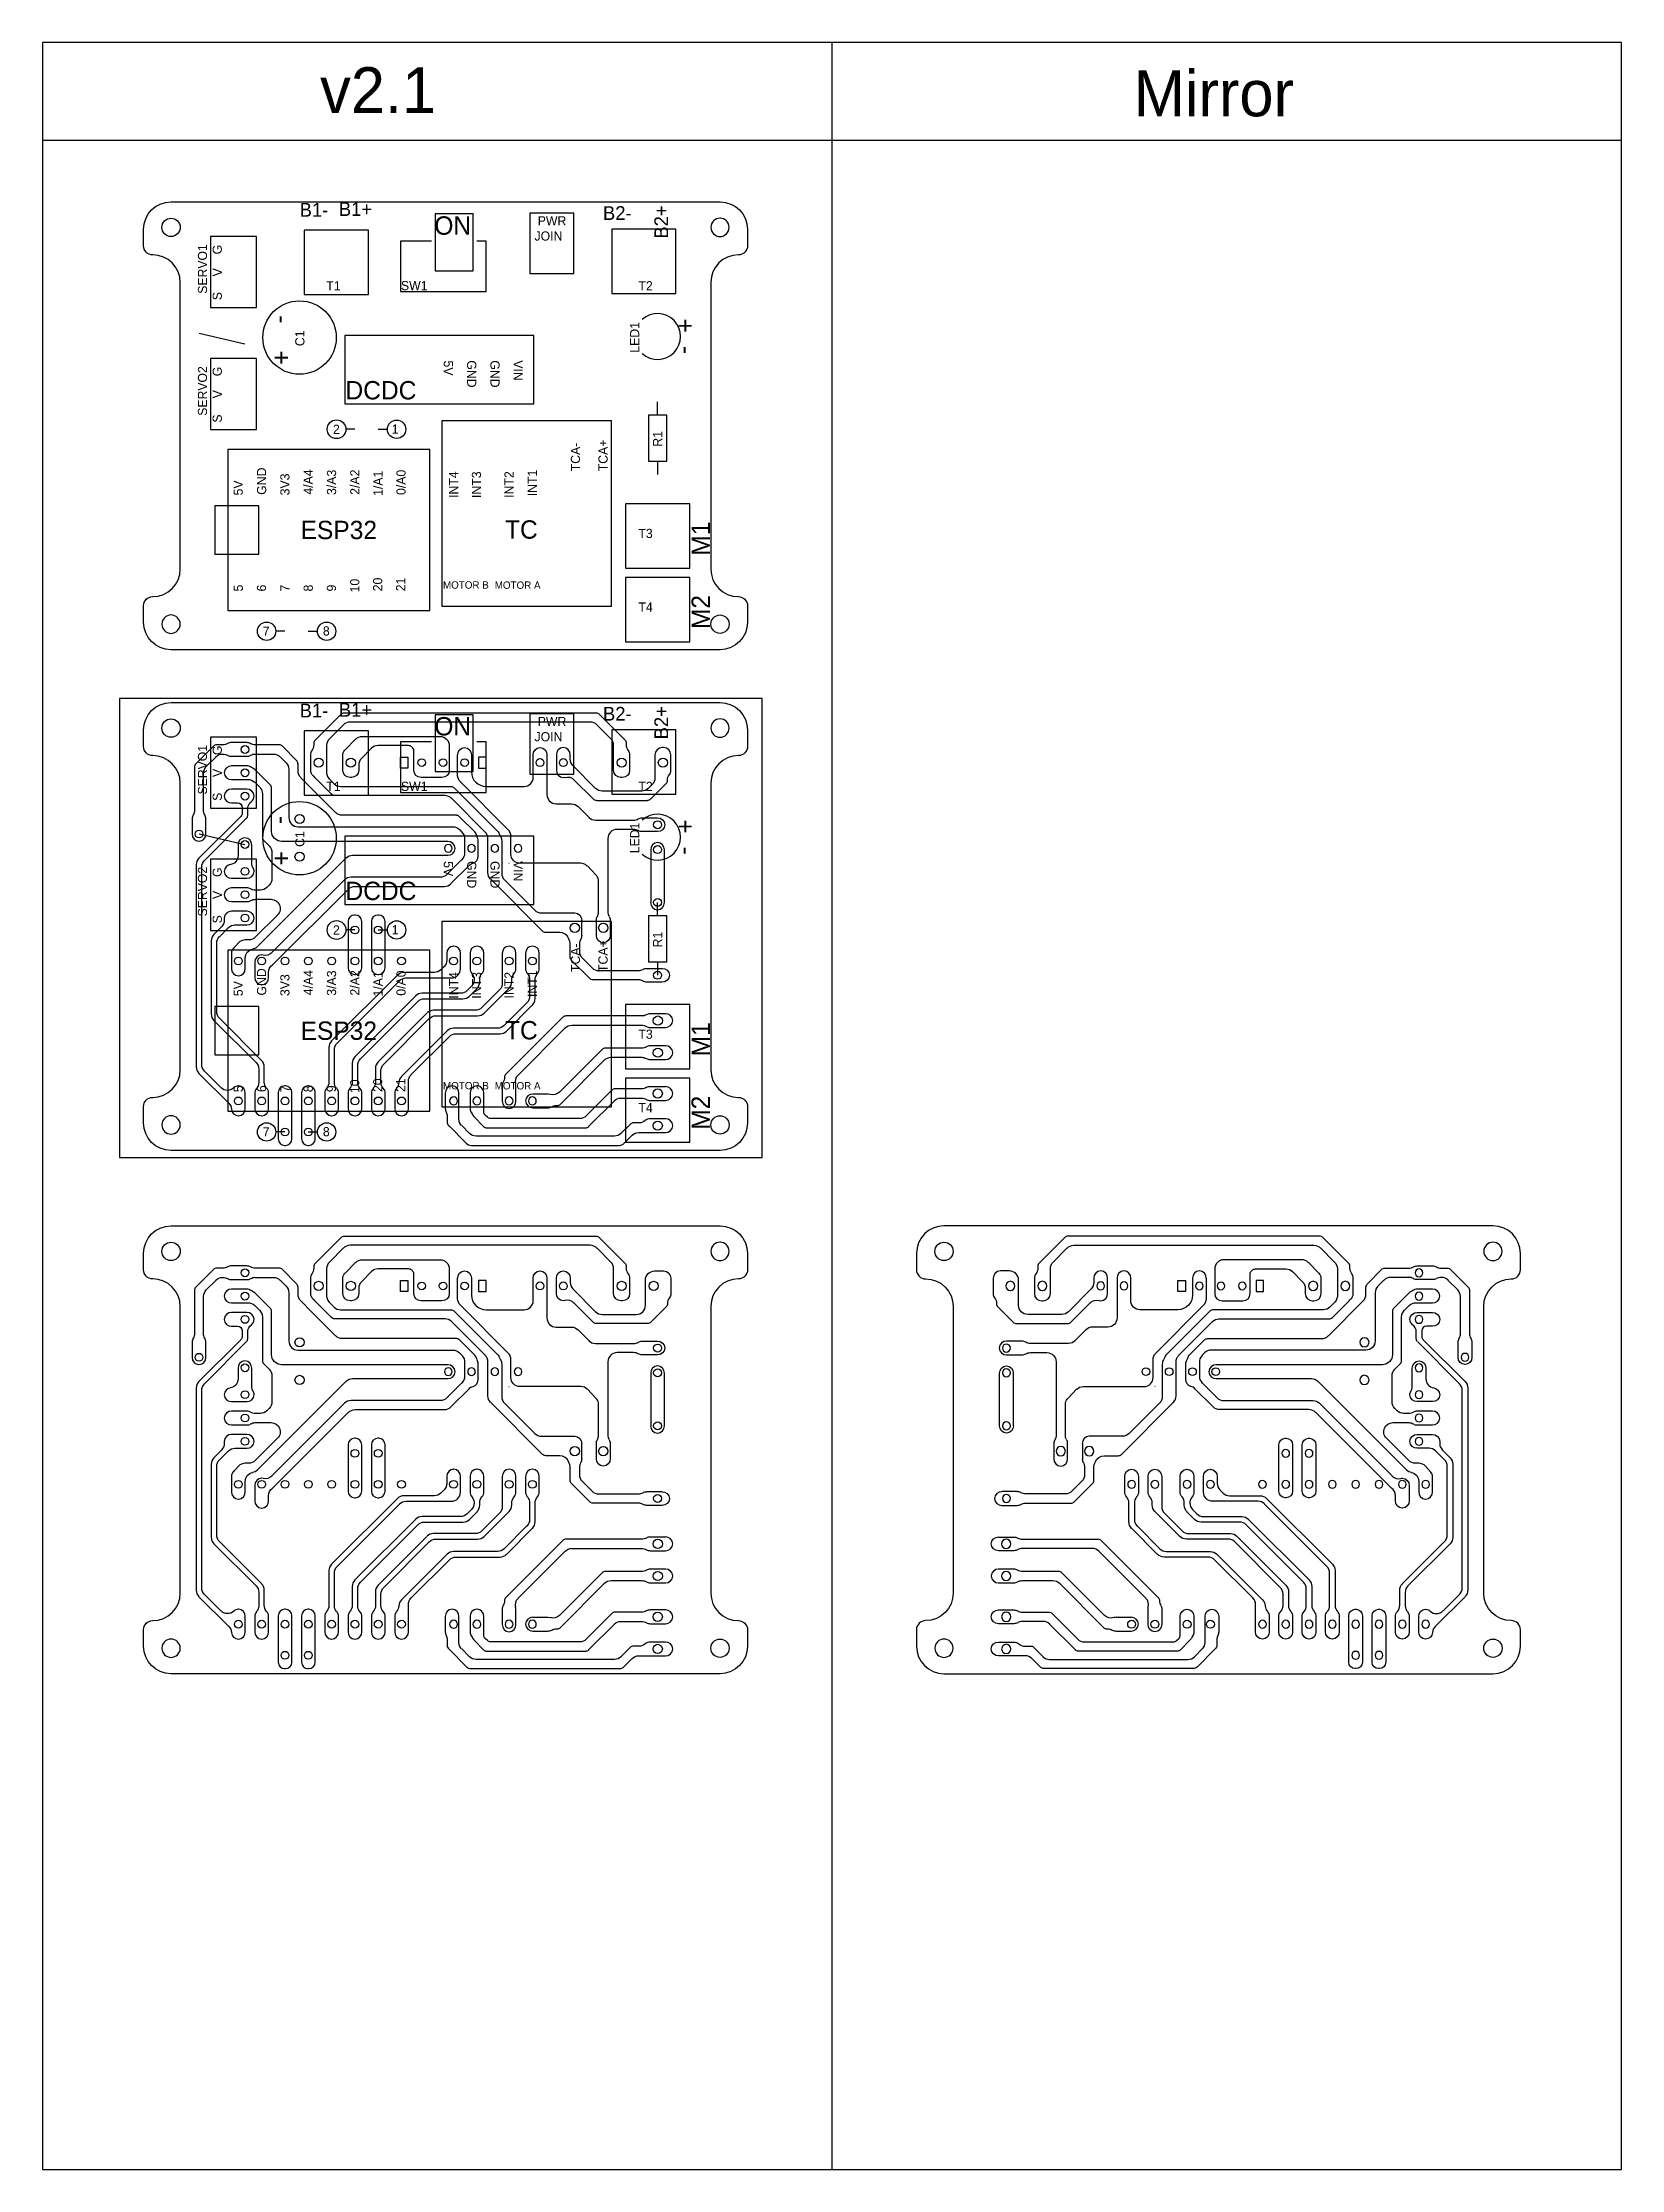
# Model space of a CAD drawing. Extents: x 112 to 478, y -155 to 77.
# Drawn here: x 112 to 284, y -155 to 76.7 of the extents above; entities that cross this region are included whole.
import ezdxf

# ---------------------------------------------------------------- set-up
doc = ezdxf.new("R2010")
doc.units = 0
for name, color, linetype in [('DEFAULT', 7, 'CONTINUOUS'), ('HOLES', 7, 'CONTINUOUS'), ('MASK', 2, 'CONTINUOUS'), ('TRACES', 150, 'CONTINUOUS')]:
    doc.layers.add(name, color=color, linetype=linetype)
doc.styles.add('DEFAULT', font='txt')

msp = doc.modelspace()

# ---------------------------------------------------------------- texts
at = {"layer": 'DEFAULT', "style": 'DEFAULT'}
for s, p in [('v2.1', (142.24, 68.99)), ('Mirror', (230.87, 68.64))]:
    msp.add_text(s, height=5, dxfattribs=at).set_placement(p)
at = {"layer": 'MASK', "style": 'DEFAULT'}
for s, height, p in [('B1-', 1.5, (140.01, 57.7)), ('B1+', 1.5, (144.28, 57.78)), ('B2-', 1.5, (173.05, 57.35)), ('ON', 2, (154.68, 55.74)), ('T1', 1, (142.91, 49.68)), ('SW1', 1, (151.04, 49.7)), ('T2', 1, (176.91, 49.68)), ('DCDC', 2, (145, 37.8)), ('2', 1, (143.64, 34.05)), ('1', 1, (150.04, 34.07)), ('ESP32', 2, (140.11, 22.58)), ('TC', 2, (162.38, 22.63)), ('T3', 1, (176.91, 22.7)), ('MOTOR B', 0.8, (155.62, 17.19)), ('MOTOR A', 0.8, (161.26, 17.17)), ('T4', 1, (176.91, 14.68)), ('7', 1, (135.99, 12.06)), ('8', 1, (142.54, 12.08)), ('B1-', 1.5, (140.01, 3.16)), ('B1+', 1.5, (144.28, 3.24)), ('ON', 2, (154.68, 1.2)), ('B2-', 1.5, (173.05, 2.81)), ('T1', 1, (142.91, -4.85)), ('SW1', 1, (151.04, -4.84)), ('T2', 1, (176.91, -4.85)), ('DCDC', 2, (145, -16.73)), ('2', 1, (143.64, -20.49)), ('1', 1, (150.04, -20.46)), ('ESP32', 2, (140.11, -31.96)), ('TC', 2, (162.38, -31.91)), ('T3', 1, (176.91, -31.84)), ('MOTOR B', 0.8, (155.62, -37.35)), ('MOTOR A', 0.8, (161.26, -37.36)), ('T4', 1, (176.91, -39.85)), ('7', 1, (135.99, -42.48)), ('8', 1, (142.54, -42.46))]:
    msp.add_text(s, height=height, dxfattribs=at).set_placement(p)
for s, height, rotation, p in [('B2+', 1.5, 90, (180.15, 55.31)), ('SERVO1', 0.994, 90, (129.92, 49.31)), ('G', 1, 90, (131.53, 53.6)), ('V', 1, 90, (131.55, 51.2)), ('S', 1, 90, (131.53, 48.61)), ('-', 2, 90, (138.72, 46.08)), ('+', 2, 90, (182.98, 45.04)), ('C1', 1, 90, (140.53, 43.6)), ('LED1', 1, 90, (177, 42.89)), ('+', 2, 90, (138.98, 41.57)), ('5V', 1, 270, (155.71, 42.04)), ('GND', 1, 270, (158.25, 42.06)), ('GND', 1, 270, (160.79, 42.06)), ('VIN', 1, 270, (163.31, 42.06)), ('-', 2, 90, (182.72, 42.75)), ('SERVO2', 0.994, 90, (129.92, 36.02)), ('G', 1, 90, (131.53, 40.32)), ('V', 1, 90, (131.55, 37.92)), ('S', 1, 90, (131.53, 35.27)), ('TCA-', 1, 90, (170.55, 29.97)), ('TCA+', 1, 90, (173.56, 29.97)), ('R1', 1, 90, (179.5, 32.65)), ('GND', 1, 90, (136.36, 27.41)), ('4/A4', 1, 90, (141.44, 27.43)), ('5V', 1, 90, (133.81, 27.34)), ('3V3', 1, 90, (138.9, 27.35)), ('3/A3', 1, 90, (143.98, 27.39)), ('2/A2', 1, 90, (146.52, 27.41)), ('1/A1', 1, 90, (149.05, 27.29)), ('0/A0', 1, 90, (151.55, 27.39)), ('INT4', 1, 90, (157.28, 27.07)), ('INT3', 1, 90, (159.77, 27.06)), ('INT2', 1, 90, (163.32, 27.08)), ('INT1', 1, 90, (165.86, 27.25)), ('M1', 2, 90, (184.7, 20.78)), ('5', 1, 90, (133.82, 16.88)), ('6', 1, 90, (136.35, 16.88)), ('7', 1, 90, (138.92, 16.87)), ('8', 1, 90, (141.44, 16.88)), ('9', 1, 90, (143.97, 16.88)), ('10', 1, 90, (146.51, 16.78)), ('20', 1, 90, (149.01, 16.9)), ('21', 1, 90, (151.52, 16.9)), ('M2', 2, 90, (184.7, 12.78)), ('B2+', 1.5, 90, (180.15, 0.77)), ('SERVO1', 0.994, 90, (129.92, -5.23)), ('G', 1, 90, (131.53, -0.94)), ('V', 1, 90, (131.55, -3.33)), ('S', 1, 90, (131.53, -5.93)), ('-', 2, 90, (138.72, -8.46)), ('LED1', 1, 90, (177, -11.64)), ('+', 2, 90, (182.98, -9.5)), ('+', 2, 90, (138.98, -12.97)), ('C1', 1, 90, (140.53, -10.94)), ('-', 2, 90, (182.72, -11.78)), ('SERVO2', 0.994, 90, (129.92, -18.51)), ('G', 1, 90, (131.53, -14.22)), ('5V', 1, 270, (155.71, -12.5)), ('GND', 1, 270, (158.25, -12.48)), ('GND', 1, 270, (160.79, -12.48)), ('VIN', 1, 270, (163.31, -12.48)), ('V', 1, 90, (131.55, -16.62)), ('S', 1, 90, (131.53, -19.27)), ('R1', 1, 90, (179.5, -21.89)), ('TCA-', 1, 90, (170.55, -24.57)), ('TCA+', 1, 90, (173.56, -24.57)), ('GND', 1, 90, (136.36, -27.13)), ('3V3', 1, 90, (138.9, -27.19)), ('4/A4', 1, 90, (141.44, -27.11)), ('3/A3', 1, 90, (143.98, -27.15)), ('2/A2', 1, 90, (146.52, -27.13)), ('1/A1', 1, 90, (149.05, -27.24)), ('0/A0', 1, 90, (151.55, -27.15)), ('INT4', 1, 90, (157.28, -27.47)), ('INT3', 1, 90, (159.77, -27.47)), ('INT2', 1, 90, (163.32, -27.46)), ('INT1', 1, 90, (165.86, -27.29)), ('5V', 1, 90, (133.81, -27.2)), ('M1', 2, 90, (184.7, -33.76)), ('5', 1, 90, (133.82, -37.66)), ('6', 1, 90, (136.35, -37.65)), ('7', 1, 90, (138.92, -37.67)), ('8', 1, 90, (141.44, -37.66)), ('9', 1, 90, (143.97, -37.66)), ('10', 1, 90, (146.51, -37.75)), ('20', 1, 90, (149.01, -37.64)), ('21', 1, 90, (151.52, -37.64)), ('M2', 2, 90, (184.7, -41.76))]:
    msp.add_text(s, height=height, rotation=rotation, dxfattribs=at).set_placement(p)

# ---------------------------------------------------------------- blocks, each defined once
blk = doc.blocks.new('_X8')
at = {"layer": 'MASK', "extrusion": (0, 0, -1), "style": 'DEFAULT'}
for s, p in [('JOIN', (5.47, 23.04)), ('PWR', (5.12, 21.38))]:
    blk.add_text(s, height=1, rotation=180, dxfattribs=at).set_placement(p)

# ---------------------------------------------------------------- linework, layer by layer
at = {"layer": 'DEFAULT'}
for p, q in [((284, 76.67), (112, 76.67)), ((112, 76.67), (112, -155)), ((198, -155), (198, 76.67)), ((284, -155), (284, 76.67)), ((112, 66.03), (284, 66.03)), ((126, 59.32), (185.8, 59.32)), ((123, 54.54), (123, 56.32)), ((188.8, 56.32), (188.8, 54.54)), ((127, 19.32), (127, 50.54)), ((184.8, 50.54), (184.8, 19.32)), ((123, 13.54), (123, 15.32)), ((188.8, 15.32), (188.8, 13.54)), ((185.8, 10.54), (126, 10.54)), ((190.39, 5.23), (120.39, 5.23)), ((120.39, 5.23), (120.39, -44.77)), ((126, 4.78), (185.8, 4.78)), ((190.39, -44.77), (190.39, 5.23)), ((123, 0), (123, 1.78)), ((188.8, 1.78), (188.8, 0)), ((127, -35.22), (127, -4)), ((184.8, -4), (184.8, -35.22)), ((123, -41), (123, -39.22)), ((188.8, -39.22), (188.8, -41)), ((185.8, -44), (126, -44)), ((120.39, -44.77), (190.39, -44.77)), ((126, -52.22), (185.8, -52.22)), ((270, -52.22), (210.2, -52.22)), ((123, -57), (123, -55.22)), ((188.8, -55.22), (188.8, -57)), ((207.2, -55.22), (207.2, -57)), ((273, -57), (273, -55.22)), ((127, -92.22), (127, -61)), ((184.8, -61), (184.8, -92.22)), ((211.2, -61), (211.2, -92.22)), ((269, -92.22), (269, -61)), ((123, -98), (123, -96.22)), ((188.8, -96.22), (188.8, -98)), ((207.2, -96.22), (207.2, -98)), ((273, -98), (273, -96.22)), ((185.8, -101), (126, -101)), ((210.2, -101), (270, -101)), ((112, -155), (284, -155))]:
    msp.add_line(p, q, dxfattribs=at)
for centre in [(126, 56.54), (185.8, 13.32), (126, 2), (185.8, -41.22), (126, -55), (210.2, -55), (185.8, -98.22), (270, -98.22)]:
    msp.add_circle(centre, 1, dxfattribs=at)
at = {"layer": 'DEFAULT', "extrusion": (0, 0, -1)}
for centre in [(-185.8, 56.54), (-126, 13.32), (-185.8, 2), (-126, -41.22), (-185.8, -55), (-270, -55), (-126, -98.22), (-210.2, -98.22)]:
    msp.add_circle(centre, 1, dxfattribs=at)
for centre, radius, start, end in [((-126, 56.32), 3, 0, 90), ((-185.8, 56.32), 3, 90, 180), ((-124, 54.54), 1, 270, 0), ((-187.8, 54.54), 1, 180, 270), ((-124, 15.32), 1, 0, 90), ((-187.8, 15.32), 1, 90, 180), ((-126, 13.54), 3, 270, 0), ((-185.8, 13.54), 3, 180, 270), ((-126, 1.78), 3, 0, 90), ((-185.8, 1.78), 3, 90, 180), ((-124, 0), 1, 270, 0), ((-187.8, 0), 1, 180, 270), ((-124, -39.22), 1, 0, 90), ((-187.8, -39.22), 1, 90, 180), ((-126, -41), 3, 270, 0), ((-185.8, -41), 3, 180, 270), ((-126, -55.22), 3, 0, 90), ((-185.8, -55.22), 3, 90, 180), ((-124, -57), 1, 270, 0), ((-187.8, -57), 1, 180, 270), ((-208.2, -61), 3, 90, 180), ((-272, -61), 3, 0, 90), ((-208.2, -92.22), 3, 180, 270), ((-272, -92.22), 3, 270, 360), ((-124, -96.22), 1, 0, 90), ((-187.8, -96.22), 1, 90, 180), ((-126, -98), 3, 270, 0), ((-185.8, -98), 3, 180, 270)]:
    msp.add_arc(centre, radius, start, end, dxfattribs=at)
at = {"layer": 'DEFAULT'}
for centre, radius, start, end in [((124, 50.54), 3, 0, 90), ((187.8, 50.54), 3, 90, 180), ((124, 19.32), 3, 270, 360), ((187.8, 19.32), 3, 180, 270), ((124, -4), 3, 0, 90), ((187.8, -4), 3, 90, 180), ((124, -35.22), 3, 270, 360), ((187.8, -35.22), 3, 180, 270), ((210.2, -55.22), 3, 90, 180), ((270, -55.22), 3, 0, 90), ((208.2, -57), 1, 180, 270), ((272, -57), 1, 270, 0), ((124, -61), 3, 0, 90), ((187.8, -61), 3, 90, 180), ((124, -92.22), 3, 270, 360), ((187.8, -92.22), 3, 180, 270), ((208.2, -96.22), 1, 90, 180), ((272, -96.22), 1, 0, 90), ((210.2, -98), 3, 180, 270), ((270, -98), 3, 270, 0)]:
    msp.add_arc(centre, radius, start, end, dxfattribs=at)
at = {"layer": 'HOLES'}
for p, q in [((150.98, -2.36), (150.98, -1.16)), ((150.98, -1.16), (151.81, -1.16)), ((151.81, -1.16), (151.81, -2.36)), ((160.31, -1.16), (159.48, -1.16)), ((159.48, -1.16), (159.48, -2.36)), ((160.31, -2.36), (160.31, -1.16)), ((151.81, -2.36), (150.98, -2.36)), ((159.48, -2.36), (160.31, -2.36)), ((150.98, -59.36), (150.98, -58.16)), ((150.98, -58.16), (151.81, -58.16)), ((151.81, -59.36), (150.98, -59.36)), ((151.81, -58.16), (151.81, -59.36)), ((160.31, -58.16), (159.48, -58.16)), ((159.48, -58.16), (159.48, -59.36)), ((159.48, -59.36), (160.31, -59.36)), ((160.31, -59.36), (160.31, -58.16)), ((235.69, -59.36), (235.69, -58.16)), ((235.69, -58.16), (236.52, -58.16)), ((236.52, -59.36), (235.69, -59.36)), ((236.52, -58.16), (236.52, -59.36)), ((245.02, -58.16), (244.19, -58.16)), ((244.19, -58.16), (244.19, -59.36)), ((244.19, -59.36), (245.02, -59.36)), ((245.02, -59.36), (245.02, -58.16))]:
    msp.add_line(p, q, dxfattribs=at)
for centre, radius in [((134.05, -0.33), 0.425), ((142.08, -1.76), 0.5), ((145.58, -1.76), 0.5), ((153.31, -1.76), 0.415), ((155.64, -1.76), 0.415), ((157.97, -1.76), 0.415), ((166.19, -1.76), 0.43), ((168.73, -1.76), 0.43), ((175.08, -1.76), 0.5), ((179.58, -1.76), 0.5), ((134.05, -2.87), 0.425), ((134.05, -5.41), 0.425), ((129.05, -9.53), 0.425), ((140, -7.9), 0.5), ((179, -8.53), 0.43), ((134.05, -10.68), 0.425), ((140, -12), 0.5), ((179, -11.23), 0.43), ((134.05, -13.61), 0.425), ((134.05, -16.15), 0.425), ((134.05, -18.69), 0.425), ((179, -17), 0.43), ((146.03, -19.99), 0.425), ((148.57, -19.99), 0.425), ((169.98, -19.76), 0.5), ((173.08, -19.76), 0.5), ((133.33, -23.37), 0.425), ((135.87, -23.37), 0.425), ((138.41, -23.37), 0.425), ((140.95, -23.37), 0.425), ((143.49, -23.37), 0.425), ((146.03, -23.37), 0.425), ((148.57, -23.37), 0.425), ((151.11, -23.37), 0.425), ((156.78, -23.37), 0.43), ((159.32, -23.37), 0.43), ((162.82, -23.37), 0.43), ((165.36, -23.37), 0.43), ((179, -24.92), 0.43), ((179.03, -29.86), 0.5), ((179.03, -33.36), 0.5), ((133.33, -38.61), 0.425), ((135.87, -38.61), 0.425), ((138.41, -38.61), 0.425), ((140.95, -38.61), 0.425), ((143.49, -38.61), 0.425), ((146.03, -38.61), 0.425), ((148.57, -38.61), 0.425), ((151.11, -38.61), 0.425), ((179.02, -37.8), 0.5), ((138.41, -41.99), 0.425), ((140.95, -41.99), 0.425), ((179.02, -41.3), 0.5), ((134.05, -57.33), 0.425), ((134.05, -59.87), 0.425), ((142.08, -58.76), 0.5), ((145.58, -58.76), 0.5), ((153.31, -58.76), 0.415), ((155.64, -58.76), 0.415), ((157.97, -58.76), 0.415), ((166.19, -58.76), 0.43), ((168.73, -58.76), 0.43), ((175.08, -58.76), 0.5), ((178.58, -58.76), 0.5), ((134.05, -62.41), 0.425), ((140, -64.9), 0.5), ((129.05, -66.53), 0.425), ((179, -65.53), 0.43), ((134.05, -67.68), 0.425), ((140, -69), 0.5), ((179, -68.23), 0.43), ((232.19, -68.1), 0.415), ((234.73, -68.1), 0.415), ((237.27, -68.1), 0.415), ((239.81, -68.1), 0.415), ((134.05, -70.61), 0.425), ((134.05, -73.15), 0.425), ((179, -74), 0.43), ((134.05, -75.69), 0.425), ((169.98, -76.76), 0.5), ((173.08, -76.76), 0.5), ((146.03, -76.99), 0.425), ((148.57, -76.99), 0.425), ((133.33, -80.37), 0.425), ((135.87, -80.37), 0.425), ((138.41, -80.37), 0.425), ((140.95, -80.37), 0.425), ((143.49, -80.37), 0.425), ((146.03, -80.37), 0.425), ((148.57, -80.37), 0.425), ((151.11, -80.37), 0.425), ((156.78, -80.37), 0.43), ((159.32, -80.37), 0.43), ((162.82, -80.37), 0.43), ((165.36, -80.37), 0.43), ((179, -81.92), 0.43), ((179.03, -86.86), 0.5), ((179.03, -90.36), 0.5), ((179.02, -94.8), 0.5), ((133.33, -95.61), 0.425), ((135.87, -95.61), 0.425), ((138.41, -95.61), 0.425), ((140.95, -95.61), 0.425), ((143.49, -95.61), 0.425), ((146.03, -95.61), 0.425), ((148.57, -95.61), 0.425), ((151.11, -95.61), 0.425), ((230.64, -95.61), 0.43), ((233.18, -95.61), 0.43), ((236.68, -95.61), 0.43), ((239.22, -95.61), 0.43), ((138.41, -98.99), 0.425), ((140.95, -98.99), 0.425), ((179.02, -98.3), 0.5)]:
    msp.add_circle(centre, radius, dxfattribs=at)
at = {"layer": 'HOLES', "extrusion": (0, 0, -1)}
for centre, radius in [((-156.19, -11.1), 0.415), ((-158.73, -11.1), 0.415), ((-161.27, -11.1), 0.415), ((-163.81, -11.1), 0.415), ((-156.78, -38.61), 0.43), ((-159.32, -38.61), 0.43), ((-162.82, -38.61), 0.43), ((-165.36, -38.61), 0.43), ((-261.95, -57.33), 0.425), ((-217.42, -58.76), 0.5), ((-220.92, -58.76), 0.5), ((-227.27, -58.76), 0.43), ((-229.81, -58.76), 0.43), ((-238.03, -58.76), 0.415), ((-240.36, -58.76), 0.415), ((-242.69, -58.76), 0.415), ((-250.42, -58.76), 0.5), ((-253.92, -58.76), 0.5), ((-261.95, -59.87), 0.425), ((-261.95, -62.41), 0.425), ((-256, -64.9), 0.5), ((-217, -65.53), 0.43), ((-266.95, -66.53), 0.425), ((-156.19, -68.1), 0.415), ((-158.73, -68.1), 0.415), ((-161.27, -68.1), 0.415), ((-163.81, -68.1), 0.415), ((-217, -68.23), 0.43), ((-256, -69), 0.5), ((-261.95, -67.68), 0.425), ((-261.95, -70.61), 0.425), ((-217, -74), 0.43), ((-261.95, -73.15), 0.425), ((-222.92, -76.76), 0.5), ((-226.02, -76.76), 0.5), ((-261.95, -75.69), 0.425), ((-247.43, -76.99), 0.425), ((-249.97, -76.99), 0.425), ((-230.64, -80.37), 0.43), ((-233.18, -80.37), 0.43), ((-236.68, -80.37), 0.43), ((-239.22, -80.37), 0.43), ((-244.89, -80.37), 0.425), ((-247.43, -80.37), 0.425), ((-249.97, -80.37), 0.425), ((-252.51, -80.37), 0.425), ((-255.05, -80.37), 0.425), ((-257.59, -80.37), 0.425), ((-260.13, -80.37), 0.425), ((-262.67, -80.37), 0.425), ((-217, -81.92), 0.43), ((-216.97, -86.86), 0.5), ((-216.97, -90.36), 0.5), ((-216.98, -94.8), 0.5), ((-156.78, -95.61), 0.43), ((-159.32, -95.61), 0.43), ((-162.82, -95.61), 0.43), ((-165.36, -95.61), 0.43), ((-244.89, -95.61), 0.425), ((-247.43, -95.61), 0.425), ((-249.97, -95.61), 0.425), ((-252.51, -95.61), 0.425), ((-255.05, -95.61), 0.425), ((-257.59, -95.61), 0.425), ((-260.13, -95.61), 0.425), ((-262.67, -95.61), 0.425), ((-216.98, -98.3), 0.5), ((-255.05, -98.99), 0.425), ((-257.59, -98.99), 0.425)]:
    msp.add_circle(centre, radius, dxfattribs=at)
at = {"layer": 'MASK'}
for p, q in [((158.92, 58), (154.78, 58)), ((154.78, 58), (154.78, 51.8)), ((158.92, 51.8), (158.92, 58)), ((169.86, 58.07), (165.08, 58.07)), ((165.08, 58.07), (165.08, 51.51)), ((169.86, 51.51), (169.86, 58.07)), ((147.5, 56.24), (140.5, 56.24)), ((140.5, 56.24), (140.5, 49.24)), ((147.5, 49.24), (147.5, 56.24)), ((181, 56.34), (174, 56.34)), ((174, 56.34), (174, 49.34)), ((181, 49.34), (181, 56.34)), ((135.3, 55.55), (130.29, 55.55)), ((130.29, 55.55), (130.29, 47.8)), ((135.3, 47.8), (135.3, 55.55)), ((154.38, 55.02), (150.98, 55.02)), ((150.98, 55.02), (150.98, 49.54)), ((160.31, 55.02), (159.32, 55.02)), ((160.31, 49.54), (160.31, 55.02)), ((154.78, 51.8), (158.92, 51.8)), ((165.08, 51.51), (169.86, 51.51)), ((140.5, 49.24), (147.5, 49.24)), ((150.98, 49.54), (160.31, 49.54)), ((174, 49.34), (181, 49.34)), ((130.29, 47.8), (135.3, 47.8)), ((129.05, 45.01), (134.05, 43.86)), ((165.53, 44.75), (144.93, 44.75)), ((144.93, 44.75), (144.93, 37.32)), ((165.53, 37.32), (165.53, 44.75)), ((135.3, 42.26), (130.29, 42.26)), ((130.29, 42.26), (130.29, 34.51)), ((135.3, 34.51), (135.3, 42.26)), ((144.93, 37.32), (165.53, 37.32)), ((179, 36.08), (179, 37.54)), ((173.98, 35.47), (155.51, 35.47)), ((155.51, 35.47), (155.51, 15.27)), ((173.98, 15.27), (173.98, 35.47)), ((180, 36.08), (178, 36.08)), ((178, 36.08), (178, 31.08)), ((180, 31.08), (180, 36.08)), ((130.29, 34.51), (135.3, 34.51)), ((146.03, 34.55), (145.06, 34.55)), ((148.57, 34.55), (149.57, 34.55)), ((154.18, 32.34), (132.18, 32.34)), ((132.18, 32.34), (132.18, 14.82)), ((154.18, 14.82), (154.18, 32.34)), ((178, 31.08), (180, 31.08)), ((179, 31.08), (179, 29.61)), ((135.57, 26.21), (130.78, 26.21)), ((130.78, 26.21), (130.78, 20.95)), ((135.57, 20.95), (135.57, 26.21)), ((182.5, 26.41), (175.5, 26.41)), ((175.5, 26.41), (175.5, 19.41)), ((182.5, 19.41), (182.5, 26.41)), ((130.78, 20.95), (135.57, 20.95)), ((175.5, 19.41), (182.5, 19.41)), ((182.5, 18.41), (175.5, 18.41)), ((175.5, 18.41), (175.5, 11.41)), ((182.5, 11.41), (182.5, 18.41)), ((132.18, 14.82), (154.18, 14.82)), ((155.51, 15.27), (173.98, 15.27)), ((138.41, 12.55), (137.41, 12.55)), ((140.95, 12.55), (141.95, 12.55)), ((175.5, 11.41), (182.5, 11.41)), ((158.92, 3.46), (154.78, 3.46)), ((154.78, 3.46), (154.78, -2.74)), ((158.92, -2.74), (158.92, 3.46)), ((169.86, 3.54), (165.08, 3.54)), ((165.08, 3.54), (165.08, -3.02)), ((169.86, -3.02), (169.86, 3.54)), ((135.3, 1.01), (130.29, 1.01)), ((130.29, 1.01), (130.29, -6.74)), ((135.3, -6.74), (135.3, 1.01)), ((147.5, 1.7), (140.5, 1.7)), ((140.5, 1.7), (140.5, -5.3)), ((147.5, -5.3), (147.5, 1.7)), ((154.38, 0.49), (150.98, 0.49)), ((150.98, 0.49), (150.98, -5)), ((160.31, 0.49), (159.32, 0.49)), ((160.31, -5), (160.31, 0.49)), ((181, 1.8), (174, 1.8)), ((174, 1.8), (174, -5.2)), ((181, -5.2), (181, 1.8)), ((154.78, -2.74), (158.92, -2.74)), ((165.08, -3.02), (169.86, -3.02)), ((130.29, -6.74), (135.3, -6.74)), ((140.5, -5.3), (147.5, -5.3)), ((150.98, -5), (160.31, -5)), ((174, -5.2), (181, -5.2)), ((129.05, -9.53), (134.05, -10.68)), ((165.53, -9.78), (144.93, -9.78)), ((144.93, -9.78), (144.93, -17.22)), ((165.53, -17.22), (165.53, -9.78)), ((135.3, -12.28), (130.29, -12.28)), ((130.29, -12.28), (130.29, -20.03)), ((135.3, -20.03), (135.3, -12.28)), ((144.93, -17.22), (165.53, -17.22)), ((180, -18.46), (178, -18.46)), ((178, -18.46), (178, -23.46)), ((179, -18.46), (179, -17)), ((180, -23.46), (180, -18.46)), ((130.29, -20.03), (135.3, -20.03)), ((146.03, -19.99), (145.06, -19.99)), ((148.57, -19.99), (149.57, -19.99)), ((173.98, -19.07), (155.51, -19.07)), ((155.51, -19.07), (155.51, -39.26)), ((173.98, -39.26), (173.98, -19.07)), ((154.18, -22.2), (132.18, -22.2)), ((132.18, -22.2), (132.18, -39.72)), ((154.18, -39.72), (154.18, -22.2)), ((178, -23.46), (180, -23.46)), ((179, -23.46), (179, -24.92)), ((135.57, -28.33), (130.78, -28.33)), ((130.78, -28.33), (130.78, -33.59)), ((135.57, -33.59), (135.57, -28.33)), ((182.5, -28.12), (175.5, -28.12)), ((175.5, -28.12), (175.5, -35.12)), ((182.5, -35.12), (182.5, -28.12)), ((130.78, -33.59), (135.57, -33.59)), ((175.5, -35.12), (182.5, -35.12)), ((182.5, -36.12), (175.5, -36.12)), ((175.5, -36.12), (175.5, -43.12)), ((182.5, -43.12), (182.5, -36.12)), ((155.51, -39.26), (173.98, -39.26)), ((132.18, -39.72), (154.18, -39.72)), ((138.41, -41.99), (137.41, -41.99)), ((140.95, -41.99), (141.95, -41.99)), ((175.5, -43.12), (182.5, -43.12))]:
    msp.add_line(p, q, dxfattribs=at)
for centre, radius in [((140, 44.54), 4), ((144.03, 34.55), 1.02), ((150.57, 34.55), 1), ((136.41, 12.55), 1), ((142.95, 12.55), 1), ((140, -10), 4), ((144.03, -19.99), 1.02), ((150.57, -19.99), 1), ((136.41, -41.99), 1), ((142.95, -41.99), 1)]:
    msp.add_circle(centre, radius, dxfattribs=at)
for centre in [(179, 44.66), (179, -9.88)]:
    msp.add_arc(centre, 2.5, 227.8803, 132.1197, dxfattribs=at)
at = {"layer": 'TRACES'}
for p, q in [((141.73, 0.73), (144.52, 3.52)), ((144.79, 2.37), (143.25, 0.83)), ((144.87, 3.66), (172.29, 3.66)), ((171.67, 2.66), (145.5, 2.66)), ((173.92, 0.83), (172.38, 2.37)), ((172.65, 3.52), (175.44, 0.73)), ((130.63, 0.03), (128.69, -1.91)), ((131.66, 0.17), (130.98, 0.17)), ((134.25, 0.42), (132.59, 0.42)), ((137.78, 0.17), (135.17, 0.17)), ((139.68, -1.52), (138.14, 0.03)), ((141.58, 0.16), (141.58, 0.37)), ((142.95, 0.12), (142.95, -2.59)), ((144.95, -0.36), (146.11, 0.8)), ((146.82, 1.09), (155.31, 1.09)), ((151.88, 0.09), (148.55, 0.09)), ((156.31, 0.09), (156.31, -2.59)), ((174.21, -2.59), (174.21, 0.12)), ((175.58, 0.37), (175.58, 0.16)), ((128.55, -2.26), (128.55, -6.94)), ((129.84, -2.17), (130.9, -1.12)), ((131.6, -0.83), (131.66, -0.83)), ((132.59, -1.07), (134.25, -1.07)), ((134.25, -2.12), (132.59, -2.12)), ((135.17, -0.83), (137.16, -0.83)), ((137.87, -1.12), (138.54, -1.79)), ((139.83, -2.69), (139.83, -1.87)), ((141.21, -2.59), (141.21, -0.93)), ((144.71, -2.59), (144.71, -0.93)), ((146.45, -2.01), (146.45, -2.59)), ((147.85, -0.2), (146.75, -1.3)), ((152.29, -0.12), (152.23, -0.06)), ((152.44, -2.59), (152.44, -0.47)), ((157.22, -3.16), (157.22, -0.93)), ((157.97, -0.13), (157.97, -0.13)), ((158.72, -0.93), (158.72, -2.76)), ((165.45, -3.36), (165.45, -0.93)), ((166.2, -0.13), (166.2, -0.13)), ((166.95, -0.93), (166.95, -5.25)), ((167.98, -0.93), (167.98, -2.59)), ((168.73, -0.13), (168.73, -0.13)), ((169.48, -1.38), (169.48, -0.93)), ((172.25, -4.58), (169.77, -2.09)), ((175.95, -0.93), (175.95, -2.59)), ((178.71, -0.93), (178.71, -3.44)), ((179.65, -0.13), (179.51, -0.13)), ((180.45, -2.59), (180.45, -0.93)), ((129.55, -6.95), (129.55, -2.88)), ((131.79, -2.86), (131.79, -2.87)), ((132.59, -3.61), (134.25, -3.61)), ((134.25, -3.61), (134.32, -3.61)), ((135.14, -2.51), (134.96, -2.4)), ((135.11, -3.9), (135.66, -4.45)), ((136.81, -4.18), (135.14, -2.51)), ((136.95, -9.27), (136.95, -4.54)), ((138.83, -2.5), (138.83, -7.75)), ((141.35, -4.63), (140.12, -3.4)), ((143.93, -7.21), (141.35, -4.63)), ((143.49, -5.21), (141.73, -3.45)), ((143.23, -3.54), (143.76, -4.06)), ((144.46, -4.36), (149.42, -4.36)), ((145.65, -3.39), (145.51, -3.39)), ((149.42, -4.36), (152.42, -4.36)), ((152.42, -4.36), (156.47, -4.36)), ((155.51, -3.39), (153.24, -3.39)), ((156.83, -4.5), (161.63, -9.3)), ((162.73, -9.08), (157.52, -3.86)), ((160.32, -4.36), (164.45, -4.36)), ((168.73, -3.39), (168.91, -3.36)), ((168.73, -3.39), (168.73, -3.39)), ((169.88, -3.62), (171.99, -5.72)), ((175.15, -3.39), (175.01, -3.39)), ((178.42, -4.14), (177.99, -4.58)), ((178.26, -5.72), (179.94, -4.04)), ((180.08, -3.69), (180.08, -3.68)), ((131.79, -5.4), (131.79, -5.41)), ((134.25, -4.66), (132.59, -4.66)), ((132.59, -6.15), (133.25, -6.15)), ((133.75, -6.65), (133.75, -7.26)), ((134.35, -7.51), (134.35, -6.79)), ((135.05, -5.41), (135.05, -5.4)), ((135.95, -5.16), (135.95, -9.89)), ((149.42, -5.36), (143.84, -5.36)), ((152.42, -5.36), (149.42, -5.36)), ((155.85, -5.36), (152.42, -5.36)), ((160.23, -9.32), (156.56, -5.65)), ((167.95, -6.25), (169.63, -6.25)), ((170.34, -6.55), (171.53, -7.74)), ((172.34, -5.87), (177.9, -5.87)), ((177.28, -4.87), (172.96, -4.87)), ((128.3, -7.87), (128.3, -9.53)), ((133.6, -7.62), (129.04, -12.18)), ((129.64, -12.43), (134.2, -7.86)), ((129.79, -9.53), (129.79, -7.87)), ((138.99, -8), (138.99, -8)), ((139.83, -8.75), (150, -8.75)), ((150, -7.5), (144.64, -7.5)), ((153, -7.5), (150, -7.5)), ((150, -8.75), (153, -8.75)), ((157.08, -7.5), (153, -7.5)), ((153, -8.75), (156.7, -8.75)), ((157.41, -9.04), (157.69, -9.32)), ((159.09, -9.3), (157.43, -7.65)), ((172.23, -8.03), (176.39, -8.03)), ((176.39, -9.03), (174.58, -9.03)), ((177.31, -7.78), (178.97, -7.78)), ((179.77, -8.52), (179.77, -8.53)), ((129.04, -10.33), (129.05, -10.33)), ((133.3, -10.73), (133.3, -11.89)), ((134.05, -9.93), (134.04, -9.93)), ((134.79, -12.72), (134.79, -10.73)), ((136.1, -10.24), (136.69, -10.84)), ((136.99, -11.55), (136.99, -13.08)), ((137.33, -10.06), (137.25, -9.98)), ((156.14, -10.35), (138.04, -10.35)), ((156.94, -11.11), (156.94, -11.1)), ((157.98, -10.16), (157.97, -10.27)), ((157.97, -10.27), (157.97, -11.63)), ((159.22, -9.53), (159.09, -9.3)), ((159.34, -9.83), (159.22, -9.53)), ((159.46, -11.93), (159.46, -10.27)), ((160.52, -13.74), (160.52, -10.03)), ((162.02, -10.27), (162.02, -13.83)), ((163.02, -11.73), (163.02, -9.78)), ((173.58, -10.03), (173.58, -18)), ((178.97, -9.28), (177.31, -9.28)), ((178.25, -11.27), (178.25, -17)), ((179, -10.47), (179, -10.47)), ((179.74, -17), (179.75, -11.27)), ((128.75, -12.88), (128.75, -34.9)), ((129.35, -34.66), (129.35, -13.13)), ((131.79, -13.61), (131.79, -13.62)), ((135.05, -13.62), (135.05, -13.61)), ((135.41, -21.79), (145.06, -12.14)), ((136.99, -13.08), (136.99, -14.39)), ((145.77, -11.85), (156.14, -11.85)), ((157.68, -12.33), (156.05, -13.96)), ((156.48, -14.94), (158.46, -12.96)), ((162.81, -12.73), (162.82, -12.73)), ((162.81, -12.73), (162.82, -12.73)), ((170.64, -12.73), (164.02, -12.73)), ((172.29, -13.97), (171.35, -13.02)), ((131.79, -16.15), (131.79, -16.16)), ((132.59, -14.36), (134.25, -14.36)), ((134.25, -15.41), (132.59, -15.41)), ((135.73, -15.65), (135.17, -15.65)), ((136.69, -15.1), (136.43, -15.36)), ((144.9, -14.54), (136.98, -22.46)), ((137.14, -23.72), (145.33, -15.53)), ((155.34, -14.25), (145.61, -14.25)), ((146.04, -15.24), (155.77, -15.24)), ((166.48, -20.11), (160.82, -14.45)), ((162.31, -14.53), (165.62, -17.84)), ((172.57, -18.17), (172.57, -14.51)), ((132.59, -16.9), (134.25, -16.9)), ((134.25, -17.95), (132.59, -17.95)), ((137.59, -18.36), (135.16, -20.79)), ((135.17, -16.65), (136.35, -16.65)), ((136.35, -16.65), (136.89, -16.65)), ((146.08, -18.36), (145.99, -18.36)), ((148.62, -18.36), (148.53, -18.36)), ((166.32, -18.13), (169.99, -18.13)), ((172.45, -18.51), (172.57, -18.17)), ((178.99, -17.8), (179, -17.8)), ((131.5, -19.64), (130.67, -20.47)), ((131.27, -20.72), (132.25, -19.73)), ((131.79, -18.69), (131.79, -18.93)), ((131.79, -18.69), (131.79, -18.7)), ((132.96, -19.44), (134.25, -19.44)), ((135.05, -18.7), (135.05, -18.69)), ((145.29, -19.06), (145.29, -24.13)), ((146.78, -24.13), (146.78, -19.06)), ((147.83, -19.06), (147.83, -24.13)), ((149.32, -24.13), (149.32, -19.06)), ((168.36, -20.26), (166.83, -20.26)), ((170.73, -18.93), (170.73, -20.59)), ((172.34, -20.59), (172.34, -18.93)), ((173.83, -18.93), (173.83, -20.59)), ((130.37, -21.18), (130.37, -29.14)), ((130.97, -28.89), (130.97, -21.42)), ((132.59, -22.54), (132.59, -24.2)), ((133.34, -21.4), (132.76, -22.03)), ((134.46, -21.08), (134.08, -21.08)), ((134.08, -24.2), (134.08, -23.05)), ((135.88, -22.71), (135.87, -22.71)), ((136.04, -22.73), (135.88, -22.71)), ((156.04, -22.54), (156.04, -23.28)), ((156.79, -21.74), (156.78, -21.74)), ((157.53, -24.2), (157.53, -22.54)), ((158.58, -22.54), (158.58, -24.2)), ((159.33, -21.74), (159.32, -21.74)), ((160.07, -24.2), (160.07, -22.54)), ((162.08, -22.54), (162.08, -24.2)), ((162.83, -21.74), (162.82, -21.74)), ((163.57, -24.2), (163.57, -22.54)), ((164.62, -22.54), (164.62, -24.2)), ((165.37, -21.74), (165.36, -21.74)), ((166.11, -24.2), (166.11, -22.54)), ((169.48, -22.94), (169.48, -21.51)), ((170.48, -21.51), (170.48, -22.32)), ((170.78, -23.03), (171.88, -24.13)), ((173.09, -21.39), (173.08, -21.39)), ((133.33, -25), (133.34, -25)), ((135.13, -23.51), (135.13, -25.17)), ((136.62, -25.17), (136.62, -24.61)), ((137.06, -23.79), (137.14, -23.72)), ((150.65, -24.92), (143.49, -32.08)), ((145.99, -24.83), (146.08, -24.83)), ((148.53, -24.83), (148.62, -24.83)), ((154.69, -24.62), (151.36, -24.62)), ((151.6, -25.22), (156.53, -25.22)), ((155.74, -23.98), (155.4, -24.33)), ((157.53, -24.22), (157.53, -24.2)), ((159.02, -25.4), (159.02, -25.41)), ((159.62, -25.66), (159.62, -25.4)), ((162.08, -24.2), (162.08, -25.82)), ((163.12, -25.62), (163.12, -25.4)), ((165.06, -25.4), (165.06, -27.21)), ((165.66, -27.46), (165.66, -25.4)), ((171.61, -25.28), (169.63, -23.3)), ((176.92, -25.42), (171.97, -25.42)), ((172.59, -24.42), (176.91, -24.42)), ((177.84, -24.17), (179.5, -24.17)), ((180.3, -24.92), (180.3, -24.92)), ((135.87, -25.97), (135.88, -25.97)), ((144.09, -32.33), (150.9, -25.52)), ((152.65, -27.17), (146.03, -33.79)), ((146.63, -34.04), (152.9, -27.77)), ((157.55, -26.88), (153.35, -26.88)), ((153.6, -27.48), (157.8, -27.48)), ((158.73, -26.12), (158.26, -26.59)), ((158.51, -27.19), (159.33, -26.37)), ((161.78, -26.52), (159.86, -28.45)), ((160.11, -29.05), (162.83, -26.32)), ((179.5, -25.67), (177.84, -25.67)), ((130.67, -29.85), (135.26, -34.44)), ((135.86, -34.19), (131.27, -29.6)), ((153.88, -29.04), (148.57, -34.35)), ((149.17, -34.6), (154.13, -29.64)), ((159.15, -28.74), (154.59, -28.74)), ((154.84, -29.34), (159.4, -29.34)), ((164.77, -27.91), (162.29, -30.4)), ((168.67, -29.5), (162.47, -35.71)), ((162.54, -31), (165.37, -28.16)), ((177.28, -29.36), (169.03, -29.36)), ((179.86, -29.11), (178.21, -29.11)), ((180.66, -29.86), (180.66, -29.85)), ((156.07, -30.98), (151.11, -35.95)), ((152.15, -35.75), (156.32, -31.58)), ((161.58, -30.69), (156.78, -30.69)), ((157.03, -31.29), (161.83, -31.29)), ((163.8, -35.79), (168.94, -30.65)), ((169.65, -30.36), (177.28, -30.36)), ((178.21, -30.61), (179.86, -30.61)), ((143.19, -32.79), (143.19, -36.57)), ((143.79, -36.57), (143.79, -33.03)), ((145.73, -34.5), (145.73, -36.57)), ((146.33, -36.57), (146.33, -34.75)), ((172.96, -33), (168.31, -37.65)), ((168.41, -38.96), (173.22, -34.15)), ((177.28, -32.86), (173.31, -32.86)), ((173.93, -33.86), (177.28, -33.86)), ((179.86, -32.61), (178.21, -32.61)), ((178.21, -34.11), (179.86, -34.11)), ((180.66, -33.36), (180.66, -33.35)), ((129.04, -35.61), (132.3, -38.87)), ((131.44, -37.16), (129.64, -35.36)), ((133.34, -36.98), (133.33, -36.98)), ((135.55, -35.14), (135.55, -36.6)), ((136.15, -36.55), (136.15, -34.9)), ((138.46, -36.98), (138.37, -36.98)), ((141, -36.98), (140.91, -36.98)), ((148.27, -35.06), (148.27, -36.57)), ((148.87, -36.57), (148.87, -35.31)), ((151.86, -39.44), (151.86, -36.46)), ((156.62, -36.98), (156.61, -36.98)), ((159.33, -36.98), (159.32, -36.98)), ((162.08, -36.98), (162.08, -38.63)), ((163.57, -36.98), (163.54, -36.76)), ((163.57, -38.63), (163.57, -36.98)), ((179.85, -37.06), (178.19, -37.06)), ((134.08, -39.44), (134.08, -37.78)), ((135.13, -37.78), (135.13, -39.44)), ((136.62, -39.44), (136.62, -37.78)), ((137.67, -37.68), (137.67, -42.75)), ((139.16, -42.75), (139.16, -37.68)), ((140.21, -37.68), (140.21, -42.75)), ((141.7, -42.75), (141.7, -37.68)), ((142.75, -37.78), (142.75, -39.44)), ((144.24, -39.44), (144.24, -37.78)), ((145.29, -37.78), (145.29, -39.44)), ((146.78, -39.44), (146.78, -37.78)), ((147.83, -37.78), (147.83, -39.44)), ((149.32, -39.44), (149.32, -37.78)), ((150.37, -37.78), (150.37, -39.44)), ((155.87, -37.78), (155.87, -39.44)), ((157.36, -39.44), (157.36, -37.78)), ((158.58, -37.78), (158.58, -39.44)), ((160.07, -39.44), (160.07, -37.78)), ((164.6, -38.6), (164.6, -38.61)), ((167.06, -37.86), (165.4, -37.86)), ((165.4, -39.36), (167.06, -39.36)), ((167.31, -37.9), (167.06, -37.86)), ((167.98, -39.11), (168.06, -39.11)), ((174.02, -37.45), (171.23, -40.24)), ((171.49, -41.39), (174.29, -38.6)), ((177.27, -37.3), (174.37, -37.3)), ((174.99, -38.3), (177.27, -38.3)), ((178.19, -38.55), (179.85, -38.55)), ((180.65, -37.81), (180.65, -37.8)), ((133.33, -40.24), (133.34, -40.24)), ((135.87, -40.24), (135.88, -40.24)), ((143.49, -40.24), (143.5, -40.24)), ((146.03, -40.24), (146.04, -40.24)), ((148.57, -40.24), (148.58, -40.24)), ((151.11, -40.24), (151.12, -40.24)), ((156.08, -40.3), (156.08, -40.85)), ((156.29, -41.34), (158.19, -43.24)), ((157.36, -40.59), (157.36, -39.44)), ((158.52, -42.15), (157.66, -41.3)), ((158.86, -40.15), (158.97, -40.32)), ((158.97, -40.32), (160.04, -41.39)), ((160.07, -39.8), (160.07, -39.44)), ((160.46, -40.39), (160.22, -40.15)), ((160.39, -41.54), (171.14, -41.54)), ((170.52, -40.54), (160.81, -40.54)), ((162.82, -39.43), (162.83, -39.43)), ((176.08, -41.09), (175.01, -42.15)), ((176.29, -41), (176.08, -41.09)), ((176.99, -41), (176.29, -41)), ((179.85, -40.56), (178.19, -40.56)), ((180.65, -41.31), (180.65, -41.3)), ((138.37, -43.45), (138.46, -43.45)), ((140.91, -43.45), (141, -43.45)), ((158.68, -43.45), (174.84, -43.45)), ((174.31, -42.45), (159.22, -42.45)), ((175.34, -43.24), (176.24, -42.34)), ((176.94, -42.05), (178.19, -42.05)), ((178.19, -42.05), (179.85, -42.05)), ((141.73, -56.27), (144.52, -53.48)), ((144.79, -54.63), (143.25, -56.17)), ((144.87, -53.34), (172.29, -53.34)), ((171.67, -54.34), (145.5, -54.34)), ((173.92, -56.17), (172.38, -54.63)), ((172.65, -53.48), (175.44, -56.27)), ((223.35, -53.48), (220.56, -56.27)), ((222.08, -56.17), (223.62, -54.63)), ((251.13, -53.34), (223.71, -53.34)), ((224.33, -54.34), (250.5, -54.34)), ((251.21, -54.63), (252.75, -56.17)), ((254.27, -56.27), (251.48, -53.48)), ((130.63, -56.97), (128.69, -58.91)), ((131.66, -56.83), (130.98, -56.83)), ((131.6, -57.83), (131.66, -57.83)), ((134.25, -56.58), (132.59, -56.58)), ((137.78, -56.83), (135.17, -56.83)), ((135.17, -57.83), (137.16, -57.83)), ((139.68, -58.52), (138.14, -56.97)), ((141.58, -56.84), (141.58, -56.63)), ((142.95, -56.88), (142.95, -59.59)), ((144.95, -57.36), (146.11, -56.2)), ((147.85, -57.2), (146.75, -58.3)), ((146.82, -55.91), (155.31, -55.91)), ((151.88, -56.91), (148.55, -56.91)), ((152.29, -57.12), (152.23, -57.06)), ((152.44, -59.59), (152.44, -57.47)), ((156.31, -56.91), (156.31, -59.59)), ((157.97, -57.13), (157.97, -57.13)), ((166.2, -57.13), (166.2, -57.13)), ((168.73, -57.13), (168.73, -57.13)), ((174.21, -59.59), (174.21, -56.88)), ((175.58, -56.63), (175.58, -56.84)), ((178.68, -57.13), (179.65, -57.13)), ((217.32, -57.13), (216.35, -57.13)), ((220.42, -56.63), (220.42, -56.84)), ((221.79, -59.59), (221.79, -56.88)), ((227.27, -57.13), (227.27, -57.13)), ((229.8, -57.13), (229.8, -57.13)), ((238.03, -57.13), (238.03, -57.13)), ((239.69, -56.91), (239.69, -59.59)), ((249.18, -55.91), (240.69, -55.91)), ((243.56, -59.59), (243.56, -57.47)), ((243.71, -57.12), (243.77, -57.06)), ((244.12, -56.91), (247.45, -56.91)), ((248.15, -57.2), (249.25, -58.3)), ((251.05, -57.36), (249.89, -56.2)), ((253.05, -56.88), (253.05, -59.59)), ((254.42, -56.84), (254.42, -56.63)), ((256.32, -58.52), (257.86, -56.97)), ((258.22, -56.83), (260.83, -56.83)), ((260.83, -57.83), (258.84, -57.83)), ((261.75, -56.58), (263.41, -56.58)), ((264.34, -56.83), (265.02, -56.83)), ((264.4, -57.83), (264.34, -57.83)), ((265.37, -56.97), (267.31, -58.91)), ((128.55, -59.26), (128.55, -63.94)), ((129.55, -63.95), (129.55, -59.88)), ((129.84, -59.17), (130.9, -58.12)), ((131.79, -59.86), (131.79, -59.87)), ((132.59, -58.07), (134.25, -58.07)), ((134.25, -59.12), (132.59, -59.12)), ((135.14, -59.51), (134.96, -59.4)), ((136.81, -61.18), (135.14, -59.51)), ((137.87, -58.12), (138.54, -58.79)), ((138.83, -59.5), (138.83, -64.75)), ((139.83, -59.69), (139.83, -58.87)), ((141.21, -59.59), (141.21, -57.93)), ((144.71, -59.59), (144.71, -57.93)), ((146.45, -59.01), (146.45, -59.59)), ((157.22, -60.16), (157.22, -57.93)), ((158.72, -57.93), (158.72, -59.76)), ((165.45, -60.36), (165.45, -57.93)), ((166.95, -57.93), (166.95, -62.25)), ((167.98, -59.59), (167.98, -57.93)), ((169.48, -57.93), (169.48, -58.38)), ((169.77, -59.09), (172.25, -61.58)), ((175.95, -57.93), (175.95, -59.59)), ((177.68, -60.87), (177.68, -58.13)), ((180.45, -57.93), (180.45, -59.59)), ((215.55, -57.93), (215.55, -59.59)), ((218.32, -60.87), (218.32, -58.13)), ((220.05, -57.93), (220.05, -59.59)), ((226.23, -59.09), (223.75, -61.58)), ((226.52, -57.93), (226.52, -58.38)), ((228.02, -59.59), (228.02, -57.93)), ((229.05, -57.93), (229.05, -62.25)), ((230.55, -60.36), (230.55, -57.93)), ((237.28, -57.93), (237.28, -59.76)), ((238.78, -60.16), (238.78, -57.93)), ((249.55, -59.01), (249.55, -59.59)), ((251.29, -59.59), (251.29, -57.93)), ((254.79, -59.59), (254.79, -57.93)), ((256.17, -59.69), (256.17, -58.87)), ((257.17, -59.5), (257.17, -64.75)), ((258.13, -58.12), (257.46, -58.79)), ((260.86, -59.51), (259.19, -61.18)), ((263.41, -58.07), (261.75, -58.07)), ((263.41, -59.12), (261.75, -59.12)), ((264.21, -59.87), (264.21, -59.86)), ((266.16, -59.17), (265.1, -58.12)), ((266.45, -63.95), (266.45, -59.88)), ((267.45, -59.26), (267.45, -63.94)), ((131.79, -62.4), (131.79, -62.41)), ((132.59, -60.61), (134.25, -60.61)), ((134.25, -61.66), (132.59, -61.66)), ((134.25, -60.61), (134.32, -60.61)), ((135.05, -62.41), (135.05, -62.4)), ((135.11, -60.9), (135.66, -61.45)), ((135.95, -62.16), (135.95, -66.89)), ((136.95, -66.27), (136.95, -61.54)), ((141.35, -61.63), (140.12, -60.4)), ((143.93, -64.21), (141.35, -61.63)), ((143.49, -62.21), (141.73, -60.45)), ((143.23, -60.54), (143.76, -61.06)), ((149.42, -62.36), (143.84, -62.36)), ((144.46, -61.36), (149.42, -61.36)), ((145.65, -60.39), (145.51, -60.39)), ((149.42, -61.36), (152.42, -61.36)), ((152.42, -62.36), (149.42, -62.36)), ((152.42, -61.36), (156.47, -61.36)), ((155.85, -62.36), (152.42, -62.36)), ((155.51, -60.39), (153.24, -60.39)), ((156.83, -61.5), (161.63, -66.3)), ((162.73, -66.08), (157.52, -60.86)), ((160.32, -61.36), (164.45, -61.36)), ((168.91, -60.36), (168.73, -60.39)), ((168.73, -60.39), (168.73, -60.39)), ((171.99, -62.72), (169.88, -60.62)), ((172.96, -61.87), (176.68, -61.87)), ((175.15, -60.39), (175.01, -60.39)), ((179.94, -61.04), (178.26, -62.72)), ((180.08, -60.68), (180.08, -60.69)), ((215.92, -60.68), (215.92, -60.69)), ((216.06, -61.04), (217.74, -62.72)), ((223.04, -61.87), (219.32, -61.87)), ((220.85, -60.39), (220.99, -60.39)), ((224.01, -62.72), (226.12, -60.62)), ((227.09, -60.36), (227.27, -60.39)), ((227.27, -60.39), (227.27, -60.39)), ((235.68, -61.36), (231.55, -61.36)), ((233.27, -66.08), (238.48, -60.86)), ((239.17, -61.5), (234.37, -66.3)), ((251.54, -61.36), (239.53, -61.36)), ((240.15, -62.36), (252.16, -62.36)), ((240.49, -60.39), (242.76, -60.39)), ((250.35, -60.39), (250.49, -60.39)), ((252.07, -64.21), (255.88, -60.4)), ((252.77, -60.54), (252.24, -61.06)), ((252.51, -62.21), (254.27, -60.45)), ((259.05, -61.54), (259.05, -66.27)), ((260.05, -66.89), (260.05, -62.16)), ((260.34, -61.45), (260.89, -60.9)), ((260.95, -62.41), (260.95, -62.4)), ((261.75, -60.61), (263.41, -60.61)), ((261.75, -61.66), (263.41, -61.66)), ((264.21, -62.4), (264.21, -62.41)), ((133.6, -64.62), (129.04, -69.18)), ((129.64, -69.43), (134.2, -64.86)), ((132.59, -63.15), (133.25, -63.15)), ((133.75, -63.65), (133.75, -64.26)), ((134.35, -64.51), (134.35, -63.79)), ((150, -64.5), (144.64, -64.5)), ((153, -64.5), (150, -64.5)), ((157.08, -64.5), (153, -64.5)), ((160.23, -66.32), (156.56, -62.65)), ((159.09, -66.3), (157.43, -64.65)), ((167.95, -63.25), (169.63, -63.25)), ((170.34, -63.55), (171.53, -64.74)), ((177.9, -62.87), (172.34, -62.87)), ((177.31, -64.78), (178.97, -64.78)), ((218.69, -64.78), (217.03, -64.78)), ((218.1, -62.87), (223.66, -62.87)), ((225.66, -63.55), (224.47, -64.74)), ((228.05, -63.25), (226.37, -63.25)), ((235.77, -66.32), (239.44, -62.65)), ((236.91, -66.3), (238.57, -64.65)), ((238.92, -64.5), (251.36, -64.5)), ((261.65, -64.51), (261.65, -63.79)), ((266.36, -69.43), (261.8, -64.86)), ((262.25, -63.65), (262.25, -64.26)), ((262.4, -64.62), (266.96, -69.18)), ((263.41, -63.15), (262.75, -63.15)), ((128.3, -64.87), (128.3, -66.53)), ((129.79, -66.53), (129.79, -64.87)), ((134.05, -66.93), (134.04, -66.93)), ((137.33, -67.06), (137.25, -66.98)), ((138.99, -65), (138.99, -65)), ((139.83, -65.75), (150, -65.75)), ((150, -65.75), (153, -65.75)), ((153, -65.75), (156.7, -65.75)), ((157.41, -66.04), (157.69, -66.32)), ((157.98, -67.16), (157.97, -67.27)), ((159.22, -66.53), (159.09, -66.3)), ((159.34, -66.83), (159.22, -66.53)), ((160.52, -70.74), (160.52, -67.03)), ((163.02, -68.73), (163.02, -66.78)), ((172.23, -65.03), (176.39, -65.03)), ((173.58, -67.03), (173.58, -75)), ((176.39, -66.03), (174.58, -66.03)), ((178.97, -66.28), (177.31, -66.28)), ((179.77, -65.52), (179.77, -65.53)), ((216.23, -65.52), (216.23, -65.53)), ((217.03, -66.28), (218.69, -66.28)), ((223.77, -65.03), (219.61, -65.03)), ((219.61, -66.03), (221.42, -66.03)), ((222.42, -67.03), (222.42, -75)), ((232.98, -68.73), (232.98, -66.78)), ((235.48, -70.74), (235.48, -67.03)), ((238.59, -66.04), (238.31, -66.32)), ((256.17, -65.75), (239.3, -65.75)), ((257.01, -65), (257.01, -65)), ((258.75, -66.98), (258.67, -67.06)), ((261.95, -66.93), (261.96, -66.93)), ((266.21, -66.53), (266.21, -64.87)), ((267.7, -64.87), (267.7, -66.53)), ((129.04, -67.33), (129.05, -67.33)), ((133.3, -67.73), (133.3, -68.89)), ((134.79, -69.72), (134.79, -67.73)), ((135.41, -78.79), (145.06, -69.14)), ((136.1, -67.24), (136.69, -67.84)), ((136.99, -68.55), (136.99, -70.08)), ((156.14, -67.35), (138.04, -67.35)), ((145.77, -68.85), (156.14, -68.85)), ((157.68, -69.33), (156.05, -70.96)), ((156.94, -68.11), (156.94, -68.1)), ((157.97, -67.27), (157.97, -68.63)), ((159.46, -68.93), (159.46, -67.27)), ((162.02, -67.27), (162.02, -70.83)), ((178.25, -68.27), (178.25, -74)), ((179, -67.47), (179, -67.47)), ((179.74, -74), (179.75, -68.27)), ((216.26, -74), (216.25, -68.27)), ((217, -67.47), (217, -67.47)), ((217.75, -68.27), (217.75, -74)), ((233.98, -67.27), (233.98, -70.83)), ((236.54, -68.93), (236.54, -67.27)), ((238.03, -67.27), (238.03, -68.63)), ((238.32, -69.33), (239.95, -70.96)), ((239.06, -68.1), (239.06, -68.11)), ((257.96, -67.35), (239.86, -67.35)), ((239.86, -68.85), (250.23, -68.85)), ((250.94, -69.14), (260.59, -78.79)), ((259.01, -71.39), (259.01, -68.55)), ((259.31, -67.84), (259.9, -67.24)), ((261.21, -69.72), (261.21, -67.73)), ((262.7, -67.73), (262.7, -68.89)), ((266.96, -67.33), (266.95, -67.33)), ((128.75, -69.88), (128.75, -91.9)), ((129.35, -91.66), (129.35, -70.13)), ((131.79, -70.61), (131.79, -70.62)), ((132.59, -71.36), (134.25, -71.36)), ((135.05, -70.62), (135.05, -70.61)), ((144.9, -71.54), (136.98, -79.46)), ((136.99, -70.08), (136.99, -71.39)), ((155.34, -71.25), (145.61, -71.25)), ((156.48, -71.94), (158.46, -69.96)), ((166.48, -77.11), (160.82, -71.45)), ((162.31, -71.53), (165.62, -74.84)), ((162.81, -69.73), (162.82, -69.73)), ((162.81, -69.73), (162.82, -69.73)), ((170.64, -69.73), (164.02, -69.73)), ((172.29, -70.97), (171.35, -70.02)), ((172.57, -75.17), (172.57, -71.51)), ((223.43, -75.17), (223.43, -71.51)), ((223.71, -70.97), (224.65, -70.02)), ((225.36, -69.73), (231.98, -69.73)), ((229.52, -77.11), (235.18, -71.45)), ((233.69, -71.53), (230.38, -74.84)), ((233.19, -69.73), (233.18, -69.73)), ((233.19, -69.73), (233.18, -69.73)), ((239.52, -71.94), (237.54, -69.96)), ((240.66, -71.25), (250.39, -71.25)), ((251.1, -71.54), (259.02, -79.46)), ((260.95, -70.62), (260.95, -70.61)), ((263.41, -71.36), (261.75, -71.36)), ((264.21, -70.61), (264.21, -70.62)), ((266.65, -91.66), (266.65, -70.13)), ((267.25, -69.88), (267.25, -91.9)), ((131.79, -73.15), (131.79, -73.16)), ((134.25, -72.41), (132.59, -72.41)), ((132.59, -73.9), (134.25, -73.9)), ((135.73, -72.65), (135.17, -72.65)), ((135.17, -73.65), (136.35, -73.65)), ((136.35, -73.65), (136.89, -73.65)), ((136.69, -72.1), (136.43, -72.36)), ((137.14, -80.72), (145.33, -72.53)), ((146.04, -72.24), (155.77, -72.24)), ((249.96, -72.24), (240.23, -72.24)), ((258.86, -80.72), (250.67, -72.53)), ((259.11, -73.65), (260.83, -73.65)), ((259.57, -72.36), (259.31, -72.1)), ((260.83, -72.65), (260.27, -72.65)), ((263.41, -72.41), (261.75, -72.41)), ((261.75, -73.9), (263.41, -73.9)), ((264.21, -73.16), (264.21, -73.15)), ((131.79, -75.69), (131.79, -75.93)), ((131.79, -75.69), (131.79, -75.7)), ((134.25, -74.95), (132.59, -74.95)), ((132.96, -76.44), (134.25, -76.44)), ((135.05, -75.7), (135.05, -75.69)), ((137.59, -75.36), (135.16, -77.79)), ((145.29, -76.06), (145.29, -81.13)), ((146.08, -75.36), (145.99, -75.36)), ((146.78, -81.13), (146.78, -76.06)), ((147.83, -76.06), (147.83, -81.13)), ((148.62, -75.36), (148.53, -75.36)), ((149.32, -81.13), (149.32, -76.06)), ((166.32, -75.13), (169.99, -75.13)), ((170.73, -75.93), (170.73, -77.59)), ((172.34, -77.59), (172.34, -75.93)), ((172.45, -75.51), (172.57, -75.17)), ((173.83, -75.93), (173.83, -77.59)), ((178.99, -74.8), (179, -74.8)), ((217.01, -74.8), (217, -74.8)), ((222.17, -75.93), (222.17, -77.59)), ((223.66, -77.59), (223.66, -75.93)), ((225.27, -75.93), (225.27, -77.59)), ((229.68, -75.13), (226.01, -75.13)), ((246.68, -81.13), (246.68, -76.06)), ((247.38, -75.36), (247.47, -75.36)), ((248.17, -76.06), (248.17, -81.13)), ((249.22, -81.13), (249.22, -76.06)), ((249.92, -75.36), (250.01, -75.36)), ((250.71, -76.06), (250.71, -81.13)), ((260.84, -77.79), (258.41, -75.36)), ((260.95, -75.7), (260.95, -75.69)), ((261.75, -74.95), (263.41, -74.95)), ((263.04, -76.44), (261.75, -76.44)), ((264.21, -75.69), (264.21, -75.93)), ((130.37, -78.18), (130.37, -86.14)), ((131.5, -76.64), (130.67, -77.47)), ((130.97, -85.89), (130.97, -78.42)), ((131.27, -77.72), (132.25, -76.73)), ((133.34, -78.4), (132.76, -79.03)), ((134.46, -78.08), (134.08, -78.08)), ((156.79, -78.74), (156.78, -78.74)), ((159.33, -78.74), (159.32, -78.74)), ((162.83, -78.74), (162.82, -78.74)), ((165.37, -78.74), (165.36, -78.74)), ((168.36, -77.26), (166.83, -77.26)), ((169.48, -79.94), (169.48, -78.51)), ((170.48, -78.51), (170.48, -79.32)), ((173.09, -78.39), (173.08, -78.39)), ((222.91, -78.39), (222.92, -78.39)), ((225.52, -78.51), (225.52, -79.32)), ((226.52, -79.94), (226.52, -78.51)), ((227.64, -77.26), (229.17, -77.26)), ((230.63, -78.74), (230.64, -78.74)), ((233.17, -78.74), (233.18, -78.74)), ((236.67, -78.74), (236.68, -78.74)), ((239.21, -78.74), (239.22, -78.74)), ((261.92, -78.08), (261.54, -78.08)), ((263.24, -79.03), (262.66, -78.4)), ((264.73, -77.72), (263.75, -76.73)), ((264.5, -76.64), (265.33, -77.47)), ((265.03, -85.89), (265.03, -78.42)), ((265.63, -78.18), (265.63, -86.14)), ((132.59, -79.54), (132.59, -81.2)), ((134.08, -81.2), (134.08, -80.05)), ((135.13, -80.51), (135.13, -82.17)), ((135.88, -79.71), (135.87, -79.71)), ((136.04, -79.73), (135.88, -79.71)), ((137.06, -80.79), (137.14, -80.72)), ((155.74, -80.98), (155.4, -81.33)), ((156.04, -79.54), (156.04, -80.28)), ((157.53, -81.2), (157.53, -79.54)), ((158.58, -79.54), (158.58, -81.2)), ((160.07, -81.2), (160.07, -79.54)), ((162.08, -79.54), (162.08, -81.2)), ((163.57, -81.2), (163.57, -79.54)), ((164.62, -79.54), (164.62, -81.2)), ((166.11, -81.2), (166.11, -79.54)), ((171.61, -82.28), (169.63, -80.3)), ((170.78, -80.03), (171.88, -81.13)), ((225.22, -80.03), (224.12, -81.13)), ((224.39, -82.28), (226.37, -80.3)), ((229.89, -81.2), (229.89, -79.54)), ((231.38, -79.54), (231.38, -81.2)), ((232.43, -81.2), (232.43, -79.54)), ((233.92, -79.54), (233.92, -82.82)), ((235.93, -81.2), (235.93, -79.54)), ((237.42, -79.54), (237.42, -81.2)), ((238.47, -81.22), (238.47, -79.54)), ((239.96, -79.54), (239.96, -80.28)), ((240.26, -80.98), (240.6, -81.33)), ((260.12, -79.71), (260.13, -79.71)), ((260.87, -80.51), (260.87, -82.17)), ((261.92, -80.05), (261.92, -81.2)), ((263.41, -81.2), (263.41, -79.54)), ((133.33, -82), (133.34, -82)), ((135.87, -82.97), (135.88, -82.97)), ((136.62, -82.17), (136.62, -81.61)), ((150.65, -81.92), (143.49, -89.08)), ((144.09, -89.33), (150.9, -82.52)), ((145.99, -81.83), (146.08, -81.83)), ((148.53, -81.83), (148.62, -81.83)), ((154.69, -81.62), (151.36, -81.62)), ((151.6, -82.22), (156.53, -82.22)), ((157.53, -81.22), (157.53, -81.2)), ((158.73, -83.12), (158.26, -83.59)), ((158.51, -84.19), (159.33, -83.37)), ((159.02, -82.4), (159.02, -82.41)), ((159.62, -82.66), (159.62, -82.4)), ((160.11, -86.05), (162.83, -83.32)), ((162.08, -81.2), (162.08, -82.82)), ((163.12, -82.62), (163.12, -82.4)), ((165.06, -82.4), (165.06, -84.21)), ((165.66, -84.46), (165.66, -82.4)), ((176.92, -82.42), (171.97, -82.42)), ((172.59, -81.42), (176.91, -81.42)), ((177.84, -81.17), (179.5, -81.17)), ((179.5, -82.67), (177.84, -82.67)), ((180.3, -81.92), (180.3, -81.92)), ((215.7, -81.92), (215.7, -81.92)), ((218.16, -81.17), (216.5, -81.17)), ((216.5, -82.67), (218.16, -82.67)), ((219.08, -82.42), (224.03, -82.42)), ((223.41, -81.42), (219.09, -81.42)), ((230.34, -84.46), (230.34, -82.4)), ((230.94, -82.4), (230.94, -84.21)), ((232.88, -82.62), (232.88, -82.4)), ((235.89, -86.05), (233.17, -83.32)), ((236.38, -82.66), (236.38, -82.4)), ((237.49, -84.19), (236.67, -83.37)), ((236.98, -82.4), (236.98, -82.41)), ((237.27, -83.12), (237.74, -83.59)), ((244.4, -82.22), (239.47, -82.22)), ((241.31, -81.62), (244.64, -81.62)), ((251.91, -89.33), (245.1, -82.52)), ((245.35, -81.92), (252.51, -89.08)), ((247.47, -81.83), (247.38, -81.83)), ((250.01, -81.83), (249.92, -81.83)), ((259.38, -82.17), (259.38, -81.61)), ((260.13, -82.97), (260.12, -82.97)), ((262.66, -82), (262.67, -82)), ((152.65, -84.17), (146.03, -90.79)), ((146.63, -91.04), (152.9, -84.77)), ((157.55, -83.88), (153.35, -83.88)), ((153.6, -84.48), (157.8, -84.48)), ((161.78, -83.52), (159.86, -85.45)), ((164.77, -84.91), (162.29, -87.4)), ((162.54, -88), (165.37, -85.16)), ((233.46, -88), (230.63, -85.16)), ((231.23, -84.91), (233.71, -87.4)), ((234.22, -83.52), (236.14, -85.45)), ((242.4, -84.48), (238.2, -84.48)), ((238.45, -83.88), (242.65, -83.88)), ((249.37, -91.04), (243.1, -84.77)), ((243.35, -84.17), (249.97, -90.79)), ((130.67, -86.85), (135.26, -91.44)), ((135.86, -91.19), (131.27, -86.6)), ((153.88, -86.04), (148.57, -91.35)), ((149.17, -91.6), (154.13, -86.64)), ((156.07, -87.98), (151.11, -92.95)), ((159.15, -85.74), (154.59, -85.74)), ((154.84, -86.34), (159.4, -86.34)), ((161.58, -87.69), (156.78, -87.69)), ((168.67, -86.5), (162.47, -92.71)), ((163.8, -92.79), (168.94, -87.65)), ((177.28, -86.36), (169.03, -86.36)), ((169.65, -87.36), (177.28, -87.36)), ((179.86, -86.11), (178.21, -86.11)), ((178.21, -87.61), (179.86, -87.61)), ((180.66, -86.86), (180.66, -86.85)), ((215.34, -86.86), (215.34, -86.85)), ((216.14, -86.11), (217.79, -86.11)), ((217.79, -87.61), (216.14, -87.61)), ((218.72, -86.36), (226.97, -86.36)), ((226.35, -87.36), (218.72, -87.36)), ((232.2, -92.79), (227.06, -87.65)), ((227.33, -86.5), (233.53, -92.71)), ((234.42, -87.69), (239.22, -87.69)), ((241.16, -86.34), (236.6, -86.34)), ((236.85, -85.74), (241.41, -85.74)), ((239.93, -87.98), (244.89, -92.95)), ((246.83, -91.6), (241.87, -86.64)), ((242.12, -86.04), (247.43, -91.35)), ((260.14, -91.19), (264.73, -86.6)), ((265.33, -86.85), (260.74, -91.44)), ((143.19, -89.79), (143.19, -93.57)), ((143.79, -93.57), (143.79, -90.03)), ((152.15, -92.75), (156.32, -88.58)), ((157.03, -88.29), (161.83, -88.29)), ((172.96, -90), (168.31, -94.65)), ((177.28, -89.86), (173.31, -89.86)), ((179.86, -89.61), (178.21, -89.61)), ((217.79, -89.61), (216.14, -89.61)), ((222.69, -89.86), (218.72, -89.86)), ((227.69, -94.65), (223.04, -90)), ((238.97, -88.29), (234.17, -88.29)), ((243.85, -92.75), (239.68, -88.58)), ((252.21, -93.57), (252.21, -90.03)), ((252.81, -89.79), (252.81, -93.57)), ((129.04, -92.61), (132.3, -95.87)), ((131.44, -94.16), (129.64, -92.36)), ((135.55, -92.14), (135.55, -93.6)), ((136.15, -93.55), (136.15, -91.9)), ((145.73, -91.5), (145.73, -93.57)), ((146.33, -93.57), (146.33, -91.75)), ((148.27, -92.06), (148.27, -93.57)), ((148.87, -93.57), (148.87, -92.31)), ((168.41, -95.96), (173.22, -91.15)), ((173.93, -90.86), (177.28, -90.86)), ((178.21, -91.11), (179.86, -91.11)), ((180.66, -90.36), (180.66, -90.35)), ((215.34, -90.35), (215.34, -90.36)), ((216.14, -91.11), (217.79, -91.11)), ((218.72, -90.86), (222.07, -90.86)), ((222.78, -91.15), (227.59, -95.96)), ((247.13, -93.57), (247.13, -92.31)), ((247.73, -92.06), (247.73, -93.57)), ((249.67, -93.57), (249.67, -91.75)), ((250.27, -91.5), (250.27, -93.57)), ((259.85, -93.55), (259.85, -91.9)), ((260.45, -92.14), (260.45, -93.6)), ((266.96, -92.61), (263.7, -95.87)), ((264.56, -94.16), (266.36, -92.36)), ((133.34, -93.98), (133.33, -93.98)), ((134.08, -96.44), (134.08, -94.78)), ((135.13, -94.78), (135.13, -96.44)), ((136.62, -96.44), (136.62, -94.78)), ((137.67, -94.68), (137.67, -99.75)), ((138.46, -93.98), (138.37, -93.98)), ((139.16, -99.75), (139.16, -94.68)), ((140.21, -94.68), (140.21, -99.75)), ((141, -93.98), (140.91, -93.98)), ((141.7, -99.75), (141.7, -94.68)), ((142.75, -94.78), (142.75, -96.44)), ((144.24, -96.44), (144.24, -94.78)), ((145.29, -94.78), (145.29, -96.44)), ((146.78, -96.44), (146.78, -94.78)), ((147.83, -94.78), (147.83, -96.44)), ((149.32, -96.44), (149.32, -94.78)), ((150.37, -94.78), (150.37, -96.44)), ((151.86, -96.44), (151.86, -93.46)), ((155.87, -94.78), (155.87, -96.44)), ((156.62, -93.98), (156.61, -93.98)), ((157.36, -96.44), (157.36, -94.78)), ((158.58, -94.78), (158.58, -96.44)), ((159.33, -93.98), (159.32, -93.98)), ((160.07, -96.44), (160.07, -94.78)), ((162.08, -93.98), (162.08, -95.63)), ((163.57, -93.98), (163.54, -93.76)), ((163.57, -95.63), (163.57, -93.98)), ((167.06, -94.86), (165.4, -94.86)), ((167.31, -94.9), (167.06, -94.86)), ((174.02, -94.45), (171.23, -97.24)), ((177.27, -94.3), (174.37, -94.3)), ((179.85, -94.06), (178.19, -94.06)), ((180.65, -94.81), (180.65, -94.8)), ((215.35, -94.81), (215.35, -94.8)), ((216.15, -94.06), (217.81, -94.06)), ((218.73, -94.3), (221.63, -94.3)), ((221.98, -94.45), (224.77, -97.24)), ((230.6, -94.86), (228.94, -94.86)), ((232.43, -95.63), (232.43, -93.98)), ((233.92, -93.98), (233.92, -95.63)), ((235.93, -96.8), (235.93, -94.78)), ((236.67, -93.98), (236.68, -93.98)), ((237.42, -94.78), (237.42, -96.44)), ((238.64, -97.59), (238.64, -94.78)), ((239.38, -93.98), (239.39, -93.98)), ((240.13, -94.78), (240.13, -96.44)), ((244.14, -96.44), (244.14, -93.46)), ((245.63, -94.78), (245.63, -96.44)), ((246.68, -96.44), (246.68, -94.78)), ((248.17, -94.78), (248.17, -96.44)), ((249.22, -96.44), (249.22, -94.78)), ((250.71, -94.78), (250.71, -96.44)), ((251.76, -96.44), (251.76, -94.78)), ((253.25, -94.78), (253.25, -96.44)), ((254.3, -99.75), (254.3, -94.68)), ((255, -93.98), (255.09, -93.98)), ((255.79, -94.68), (255.79, -99.75)), ((256.84, -99.75), (256.84, -94.68)), ((257.54, -93.98), (257.63, -93.98)), ((258.33, -94.68), (258.33, -99.75)), ((259.38, -96.44), (259.38, -94.78)), ((260.87, -94.78), (260.87, -96.44)), ((261.92, -96.44), (261.92, -94.78)), ((262.66, -93.98), (262.67, -93.98)), ((133.33, -97.24), (133.34, -97.24)), ((135.87, -97.24), (135.88, -97.24)), ((143.49, -97.24), (143.5, -97.24)), ((146.03, -97.24), (146.04, -97.24)), ((148.57, -97.24), (148.58, -97.24)), ((151.11, -97.24), (151.12, -97.24)), ((156.08, -97.3), (156.08, -97.85)), ((157.36, -97.59), (157.36, -96.44)), ((158.86, -97.15), (158.97, -97.32)), ((160.07, -96.8), (160.07, -96.44)), ((160.46, -97.39), (160.22, -97.15)), ((162.82, -96.43), (162.83, -96.43)), ((164.6, -95.6), (164.6, -95.61)), ((165.4, -96.36), (167.06, -96.36)), ((167.98, -96.11), (168.06, -96.11)), ((171.49, -98.39), (174.29, -95.6)), ((174.99, -95.3), (177.27, -95.3)), ((178.19, -95.55), (179.85, -95.55)), ((217.81, -95.55), (216.15, -95.55)), ((221.01, -95.3), (218.73, -95.3)), ((224.51, -98.39), (221.71, -95.6)), ((227.94, -96.11), (228.02, -96.11)), ((228.94, -96.36), (230.6, -96.36)), ((231.4, -95.61), (231.4, -95.6)), ((233.18, -96.43), (233.17, -96.43)), ((235.54, -97.39), (235.78, -97.15)), ((239.92, -97.3), (239.92, -97.85)), ((244.89, -97.24), (244.88, -97.24)), ((247.43, -97.24), (247.42, -97.24)), ((249.97, -97.24), (249.96, -97.24)), ((252.51, -97.24), (252.5, -97.24)), ((260.13, -97.24), (260.12, -97.24)), ((262.67, -97.24), (262.66, -97.24)), ((156.29, -98.34), (158.19, -100.24)), ((158.52, -99.15), (157.66, -98.3)), ((158.97, -97.32), (160.04, -98.39)), ((174.31, -99.45), (159.22, -99.45)), ((160.39, -98.54), (171.14, -98.54)), ((170.52, -97.54), (160.81, -97.54)), ((176.08, -98.09), (175.01, -99.15)), ((175.34, -100.24), (176.24, -99.34)), ((176.29, -98), (176.08, -98.09)), ((176.99, -98), (176.29, -98)), ((176.94, -99.05), (178.19, -99.05)), ((179.85, -97.56), (178.19, -97.56)), ((178.19, -99.05), (179.85, -99.05)), ((180.65, -98.31), (180.65, -98.3)), ((215.35, -98.31), (215.35, -98.3)), ((216.15, -97.56), (217.81, -97.56)), ((219.06, -99.05), (216.15, -99.05)), ((219.01, -98), (219.71, -98)), ((220.66, -100.24), (219.76, -99.34)), ((219.92, -98.09), (220.99, -99.15)), ((221.69, -99.45), (236.78, -99.45)), ((235.61, -98.54), (224.86, -98.54)), ((225.48, -97.54), (235.19, -97.54)), ((237.03, -97.32), (235.96, -98.39)), ((237.48, -99.15), (238.34, -98.3)), ((239.71, -98.34), (237.81, -100.24)), ((138.37, -100.45), (138.46, -100.45)), ((140.91, -100.45), (141, -100.45)), ((158.68, -100.45), (174.84, -100.45)), ((237.32, -100.45), (221.16, -100.45)), ((255.09, -100.45), (255, -100.45)), ((257.63, -100.45), (257.54, -100.45))]:
    msp.add_line(p, q, dxfattribs=at)
at = {"layer": 'TRACES', "extrusion": (0, 0, -1)}
for centre, radius, start, end in [((-144.86, 3.21), 0.457, 42.7548, 92.2452), ((-172.31, 3.21), 0.457, 87.7548, 137.2452), ((-131.67, 1.14), 0.966, 239.3415, 270.5491), ((-135.17, 1.17), 1, 270, 300.1093), ((-142.04, 0.39), 0.457, 357.7548, 47.2452), ((-146.82, 0.09), 1, 45.1033, 90), ((-155.31, 0.09), 1, 90, 180), ((-175.13, 0.39), 0.457, 132.7548, 182.2452), ((-130.55, -2.88), 1, 360, 45), ((-131.6, -1.83), 1, 45, 90), ((-131.66, -1.83), 1, 90, 120.1093), ((-135.16, -1.79), 0.966, 59.3415, 90.5491), ((-135.32, -1.46), 1, 290.5966, 305.5781), ((-137.16, -1.83), 1, 90, 135), ((-137.83, -2.5), 1, 135, 180), ((-142.01, -0.93), 0.8, 0, 37.3972), ((-145.51, -0.93), 0.8, 0, 45.2066), ((-158, -0.9), 0.774, 358.0061, 87.8566), ((-157.95, -0.9), 0.774, 92.1434, 181.9939), ((-166.22, -0.9), 0.774, 358.0061, 87.8566), ((-166.17, -0.9), 0.774, 92.1434, 181.9939), ((-170.48, -1.38), 1, 315, 360), ((-175.15, -0.93), 0.8, 142.6028, 180), ((-134.41, -4.6), 0.992, 84.9281, 135.2233), ((-134.95, -5.16), 1, 135, 180), ((-140.83, -2.69), 1, 315, 0), ((-142.01, -2.59), 0.8, 309.8819, 360), ((-142.15, -3.03), 0.597, 314.6908, 323.7184), ((-142.15, -2.59), 0.8, 180, 187.7739), ((-145.51, -2.59), 0.8, 270, 0), ((-145.65, -2.59), 0.8, 180, 270), ((-153.24, -2.59), 0.8, 270, 0), ((-155.51, -2.59), 0.8, 180, 270), ((-156.49, -4.81), 0.457, 87.7548, 137.2452), ((-158.22, -3.16), 1, 315, 360), ((-169.18, -4.33), 1, 74.7988, 135), ((-172.96, -3.87), 1, 270, 315), ((-175.01, -2.59), 0.8, 270, 360), ((-175.15, -2.59), 0.8, 180, 270), ((-177.28, -3.87), 1, 225, 270), ((-177.71, -3.44), 1, 180, 225), ((-181.08, -3.68), 1, 0, 37.3972), ((-127.55, -6.94), 1, 180, 210.3208), ((-133.25, -6.65), 0.5, 90, 180), ((-135.35, -6.79), 1, 0, 53.128), ((-143.83, -4.9), 0.457, 267.7548, 317.2452), ((-169.63, -7.25), 1, 90, 135), ((-130.51, -6.96), 0.966, 329.5599, 0.5436), ((-133.25, -7.26), 0.5, 180, 225), ((-144.64, -6.5), 1, 270, 315), ((-156.7, -9.75), 1, 90, 134.845), ((-177.31, -8.63), 0.845, 60.0786, 90.1079), ((-177.32, -8.4), 0.876, 270.4365, 299.377), ((-179, -8.55), 0.774, 88.0061, 177.8566), ((-179, -8.5), 0.774, 182.1434, 271.9939), ((-135.99, -11.55), 1, 135, 180), ((-137.95, -9.27), 1, 315, 360), ((-138.04, -9.35), 1, 270, 315), ((-156.98, -10.03), 1, 135, 187.5841), ((-161.31, -9.64), 0.462, 133.0364, 165.0208), ((-161.18, -10.27), 0.843, 147.3444, 180.1387), ((-130.35, -13.13), 1, 360, 45), ((-132.3, -11.89), 1, 180, 260.9762), ((-135.79, -12.72), 1, 328.4208, 360), ((-145.77, -12.85), 1, 45.009, 90), ((-156.97, -11.63), 1, 180, 225), ((-159.17, -13.67), 1, 45, 74.6905), ((-161.52, -13.74), 1, 315, 0), ((-164.02, -11.73), 1, 270, 360), ((-135.17, -14.65), 1, 270, 300.1093), ((-135.73, -14.65), 1, 225, 270), ((-135.99, -14.39), 1, 180, 225), ((-146.04, -16.24), 1, 45, 90), ((-155.34, -13.25), 1, 225, 270), ((-135.16, -17.62), 0.966, 59.3415, 90.5491), ((-136.89, -17.65), 1, 90, 225), ((-169.95, -18.91), 0.784, 92.876, 181.2613), ((-173.21, -18.94), 0.876, 0.4363, 29.3651), ((-172.99, -18.93), 0.845, 150.0664, 180.108), ((-131.97, -21.42), 1, 0, 45), ((-130.79, -18.93), 1, 180, 225), ((-132.96, -20.44), 1, 45, 90), ((-134.46, -20.08), 1, 225, 270), ((-166.81, -19.8), 0.457, 267.7548, 317.2452), ((-169.89, -20.59), 0.845, 179.8921, 209.9214), ((-173.11, -20.61), 0.774, 272.1434, 1.9939), ((-173.06, -20.61), 0.774, 178.0061, 267.8566), ((-135.08, -23.05), 1, 360, 79.0943), ((-136.27, -21.76), 1, 225, 283.4957), ((-170.06, -20.6), 0.824, 329.9116, 338.7574), ((-169.94, -22.96), 0.457, 312.7548, 2.2452), ((-137.62, -24.61), 1, 0, 55.4982), ((-151.6, -26.22), 1, 45, 90), ((-154.69, -23.62), 1, 225, 270), ((-155.04, -23.28), 1, 180, 225), ((-158.02, -25.41), 1, 180, 225), ((-158.02, -25.4), 1, 138.9097, 180), ((-160.62, -25.4), 1, 0, 41.0903), ((-164.12, -25.4), 1, 0, 41.0903), ((-164.06, -25.4), 1, 138.9097, 180), ((-166.66, -25.4), 1, 0, 41.0903), ((-171.95, -24.97), 0.457, 267.7548, 317.2452), ((-177.84, -25.02), 0.845, 59.8708, 90.11), ((-179.52, -24.96), 0.785, 88.8135, 177.0492), ((-179.52, -24.89), 0.784, 182.8734, 271.2639), ((-153.6, -28.48), 1, 45, 90), ((-157.55, -25.88), 1, 225, 270), ((-161.08, -25.82), 1, 180, 225), ((-164.06, -27.21), 1, 180, 225), ((-177.84, -24.82), 0.845, 269.8943, 299.7123), ((-131.97, -28.89), 1, 315, 0), ((-154.84, -30.34), 1, 45, 90), ((-159.15, -27.74), 1, 225, 270), ((-177.28, -28.36), 1, 239.8907, 270), ((-144.79, -33.03), 1, 0, 45), ((-157.03, -32.29), 1, 45, 90), ((-161.58, -29.69), 1, 225, 270), ((-169.65, -31.36), 1, 45, 90), ((-177.28, -31.36), 1, 90, 120.1093), ((-130.35, -34.66), 1, 315, 0), ((-134.55, -35.14), 1, 135, 180), ((-147.33, -34.75), 1, 0, 45), ((-149.87, -35.31), 1, 0, 45), ((-173.93, -34.86), 1, 45, 90), ((-177.28, -31.86), 1, 239.8907, 270), ((-177.28, -34.86), 1, 90, 120.1093), ((-134.55, -36.6), 1, 180, 219.8917), ((-137.15, -36.55), 1, 317.7368, 360), ((-142.19, -36.57), 1, 180, 221.0903), ((-144.79, -36.57), 1, 318.9097, 0), ((-144.73, -36.57), 1, 180, 221.0903), ((-147.33, -36.57), 1, 318.9097, 0), ((-147.27, -36.57), 1, 180, 221.0903), ((-149.87, -36.57), 1, 318.9097, 360), ((-149.81, -36.57), 1, 182.4318, 221.0903), ((-152.86, -36.46), 1, 0, 45), ((-161.32, -36.05), 1, 180.2766, 210.1106), ((-164.51, -36.5), 1, 345.0161, 45), ((-132.15, -36.46), 1, 226.3905, 315), ((-131.59, -39.58), 1, 135, 175.6411), ((-167.6, -36.94), 1, 225, 287.0788), ((-167.98, -40.11), 1, 59.8907, 90), ((-174.99, -39.3), 1, 45, 90), ((-177.27, -36.3), 1, 239.8907, 270), ((-177.27, -39.3), 1, 90, 120.1093), ((-155.08, -40.3), 1, 151.9994, 180), ((-158.36, -40.59), 1, 315, 360), ((-157.92, -40.51), 1, 144.1084, 158.7513), ((-160.57, -39.8), 0.5, 315, 360), ((-160.81, -40.04), 0.5, 270, 315), ((-170.52, -39.54), 1, 225, 270), ((-176.99, -40), 1, 229.1034, 270), ((-159.22, -41.45), 1, 270, 315), ((-174.31, -41.45), 1, 225, 270), ((-176.94, -43.05), 1, 45, 90), ((-144.86, -53.79), 0.457, 42.7548, 92.2452), ((-172.31, -53.79), 0.457, 87.7548, 137.2452), ((-224.33, -55.34), 1, 45, 90), ((-250.5, -55.34), 1, 90, 135), ((-131.6, -58.83), 1, 45, 90), ((-131.67, -55.86), 0.966, 239.3415, 270.5491), ((-131.66, -58.83), 1, 90, 120.1093), ((-135.17, -55.83), 1, 270, 300.1093), ((-135.16, -58.79), 0.966, 59.3415, 90.5491), ((-137.16, -58.83), 1, 90, 135), ((-142.01, -57.93), 0.8, 0, 37.3972), ((-142.04, -56.61), 0.457, 357.7548, 47.2452), ((-145.51, -57.93), 0.8, 0, 45.2066), ((-146.82, -56.91), 1, 45.1033, 90), ((-155.31, -56.91), 1, 90, 180), ((-158, -57.9), 0.774, 358.0061, 87.8566), ((-157.95, -57.9), 0.774, 92.1434, 181.9939), ((-166.22, -57.9), 0.774, 358.0061, 87.8566), ((-166.17, -57.9), 0.774, 92.1434, 181.9939), ((-168.75, -57.9), 0.774, 358.0061, 87.8566), ((-168.7, -57.9), 0.774, 92.1434, 181.9939), ((-175.13, -56.61), 0.457, 132.7548, 182.2452), ((-175.15, -57.93), 0.8, 142.6028, 180), ((-178.68, -58.13), 1, 0, 90), ((-179.65, -57.93), 0.8, 90, 180), ((-219.42, -56.84), 1, 180, 217.3972), ((-222.79, -56.88), 1, 0, 45), ((-244.06, -57.47), 0.5, 360, 45), ((-244.12, -57.41), 0.5, 45, 90), ((-247.45, -57.91), 1, 90, 135), ((-252.05, -56.88), 1, 135, 180), ((-255.42, -56.84), 1, 322.6028, 0), ((-258.2, -57.28), 0.457, 42.7548, 92.2452), ((-261.76, -57.46), 0.876, 60.623, 89.5635), ((-263.41, -57.42), 0.845, 89.8921, 119.9214), ((-265.04, -57.28), 0.457, 87.7548, 137.2452), ((-130.55, -59.88), 1, 360, 45), ((-135.32, -58.46), 1, 290.5966, 305.5781), ((-137.83, -59.5), 1, 135, 180), ((-140.83, -59.69), 1, 315, 0), ((-142.01, -59.59), 0.8, 309.8819, 360), ((-142.15, -59.59), 0.8, 180, 187.7739), ((-145.51, -59.59), 0.8, 270, 0), ((-145.65, -59.59), 0.8, 180, 270), ((-153.24, -59.59), 0.8, 270, 0), ((-155.51, -59.59), 0.8, 180, 270), ((-158.22, -60.16), 1, 315, 360), ((-168.75, -59.61), 0.774, 272.1434, 1.9939), ((-175.01, -59.59), 0.8, 270, 360), ((-175.15, -59.59), 0.8, 180, 270), ((-179.65, -59.59), 0.8, 180, 217.3972), ((-214.92, -60.68), 1, 142.6028, 180), ((-225.52, -58.38), 1, 180, 225), ((-235.68, -59.76), 1.6, 180, 270), ((-248.55, -59.01), 1, 135, 180), ((-252.06, -59.83), 1, 172.2261, 225), ((-255.14, -60.97), 1, 35.9836, 50.1181), ((-256.63, -58.86), 0.457, 357.7548, 47.2452), ((-260.68, -58.46), 1, 234.4219, 249.4034), ((-261.75, -57.23), 0.845, 269.8921, 299.9214), ((-263.4, -57.2), 0.876, 240.623, 269.5635), ((-267, -59.24), 0.457, 132.7548, 182.2452), ((-134.41, -61.6), 0.992, 84.9281, 135.2233), ((-134.95, -62.16), 1, 135, 180), ((-142.15, -60.03), 0.597, 314.6908, 323.7184), ((-143.83, -61.9), 0.457, 267.7548, 317.2452), ((-156.49, -61.81), 0.457, 87.7548, 137.2452), ((-179.63, -60.71), 0.457, 177.7548, 227.2452), ((-219.32, -60.87), 1, 270, 0), ((-223.04, -60.87), 1, 225, 270), ((-226.82, -61.33), 1, 45, 105.2012), ((-228.05, -62.25), 1, 180, 270), ((-231.55, -60.36), 1, 270, 0), ((-240.15, -63.36), 1, 45, 90), ((-251.54, -60.36), 1, 225, 270), ((-261.05, -62.16), 1, 0, 45), ((-261.59, -61.6), 0.992, 44.7767, 95.0719), ((-261.73, -62.43), 0.774, 2.1434, 91.9939), ((-261.68, -62.4), 0.725, 306.0969, 359.4854), ((-263.44, -62.43), 0.774, 88.0061, 177.8566), ((-263.44, -62.38), 0.774, 182.1434, 271.9939), ((-127.55, -63.94), 1, 180, 210.3208), ((-130.51, -63.96), 0.966, 329.5599, 0.5436), ((-133.25, -63.65), 0.5, 90, 180), ((-133.25, -64.26), 0.5, 180, 225), ((-135.35, -63.79), 1, 0, 53.128), ((-144.64, -63.5), 1, 270, 315), ((-169.63, -64.25), 1, 90, 135), ((-172.32, -62.41), 0.457, 267.7548, 317.2452), ((-177.31, -65.63), 0.845, 60.0786, 90.1079), ((-177.92, -62.41), 0.457, 222.7548, 272.2452), ((-179, -65.55), 0.774, 88.0061, 177.8566), ((-223.77, -64.03), 1, 225, 270), ((-238.9, -64.96), 0.457, 42.7548, 92.2452), ((-256.17, -64.75), 1, 180, 270), ((-262.15, -64.51), 0.5, 315, 0), ((-267.05, -64.87), 0.845, 359.8943, 29.7123), ((-266.83, -64.88), 0.876, 150.4207, 179.5602), ((-137.95, -66.27), 1, 315, 360), ((-138.04, -66.35), 1, 270, 315), ((-156.7, -66.75), 1, 90, 134.845), ((-156.98, -67.03), 1, 135, 187.5841), ((-161.31, -66.64), 0.462, 133.0364, 165.0208), ((-161.18, -67.27), 0.843, 147.3444, 180.1387), ((-177.32, -65.4), 0.876, 270.4365, 299.377), ((-179, -65.5), 0.774, 182.1434, 271.9939), ((-219.6, -64.06), 0.966, 269.4509, 300.6585), ((-219.61, -67.03), 1, 59.8907, 90), ((-221.42, -67.03), 1, 90, 180), ((-233.98, -66.78), 1, 360, 45), ((-233.27, -66.27), 1, 194.2091, 212.8962), ((-236.48, -67.03), 1, 0, 45), ((-237.38, -67.27), 0.844, 359.879, 31.142), ((-237.23, -66.64), 0.458, 13.1682, 47.0762), ((-237.16, -67.27), 0.87, 172.4695, 179.9516), ((-257.96, -66.35), 1, 225, 270), ((-258.05, -66.27), 1, 180, 225), ((-261.98, -67.71), 0.774, 358.0061, 87.8566), ((-261.93, -67.71), 0.774, 92.1434, 181.9939), ((-266.98, -66.56), 0.774, 272.1434, 1.9939), ((-266.93, -66.56), 0.774, 178.0061, 267.8566), ((-130.35, -70.13), 1, 360, 45), ((-132.3, -68.89), 1, 180, 260.9762), ((-135.99, -68.55), 1, 135, 180), ((-145.77, -69.85), 1, 45.009, 90), ((-156.97, -68.63), 1, 180, 225), ((-164.02, -68.73), 1, 270, 0), ((-217.03, -68.24), 0.774, 358.0061, 87.8566), ((-216.97, -68.24), 0.774, 92.1434, 181.9939), ((-237.34, -68.94), 0.807, 287.7923, 0.469), ((-250.23, -69.85), 1, 90, 134.991), ((-260.01, -68.55), 1, 0, 45), ((-266.25, -69.88), 1, 135, 180), ((-135.79, -69.72), 1, 328.4208, 360), ((-135.99, -71.39), 1, 180, 225), ((-155.34, -70.25), 1, 225, 270), ((-159.17, -70.67), 1, 45, 74.6905), ((-161.52, -70.74), 1, 315, 0), ((-224.42, -71.68), 1, 9.6248, 44.9981), ((-225.36, -70.73), 1, 45, 90), ((-232.98, -70.83), 1, 180, 225), ((-250.39, -72.25), 1, 90, 135), ((-260.01, -71.39), 1, 315, 360), ((-261.66, -70.61), 0.704, 0.1135, 31.7704), ((-261.73, -70.59), 0.774, 268.0061, 357.8566), ((-263.44, -70.59), 0.774, 182.1434, 271.9939), ((-263.45, -70.63), 0.761, 97.227, 178.3575), ((-135.17, -71.65), 1, 270, 300.1093), ((-135.16, -74.62), 0.966, 59.3415, 90.5491), ((-135.73, -71.65), 1, 225, 270), ((-136.89, -74.65), 1, 90, 225), ((-146.04, -73.24), 1, 45, 90), ((-217.03, -74.03), 0.774, 272.1434, 1.9939), ((-216.98, -74.03), 0.774, 178.0061, 267.8566), ((-240.23, -71.24), 1, 270, 315), ((-259.11, -74.65), 1, 315, 90), ((-260.27, -71.65), 1, 270, 315), ((-260.83, -71.65), 1, 239.8907, 270), ((-260.84, -74.62), 0.966, 89.4509, 120.6585), ((-130.79, -75.93), 1, 180, 225), ((-132.96, -77.44), 1, 45, 90), ((-169.95, -75.91), 0.784, 92.876, 181.2613), ((-173.21, -75.94), 0.876, 0.4363, 29.3651), ((-172.99, -75.93), 0.845, 150.0664, 180.108), ((-221.45, -75.01), 0.966, 179.4571, 210.6711), ((-224.42, -75), 1, 329.9418, 350.3859), ((-229.68, -74.13), 1, 225, 270), ((-247.38, -76.06), 0.7, 0, 90), ((-247.47, -76.06), 0.7, 90, 180), ((-249.92, -76.06), 0.7, 0, 90), ((-250.01, -76.06), 0.7, 90, 180), ((-261.73, -75.72), 0.774, 2.1434, 91.9939), ((-261.73, -75.67), 0.774, 268.0061, 357.8566), ((-263.44, -75.72), 0.774, 88.0061, 177.8566), ((-131.97, -78.42), 1, 0, 45), ((-134.46, -77.08), 1, 225, 270), ((-166.81, -76.8), 0.457, 267.7548, 317.2452), ((-170.06, -77.6), 0.824, 329.9116, 338.7574), ((-169.89, -77.59), 0.845, 179.8921, 209.9214), ((-173.11, -77.61), 0.774, 272.1434, 1.9939), ((-173.06, -77.61), 0.774, 178.0061, 267.8566), ((-224.52, -78.51), 1, 149.8907, 180), ((-227.52, -78.51), 1, 0, 30.1093), ((-227.64, -78.26), 1, 21.2619, 90), ((-230.66, -79.51), 0.774, 358.0061, 87.8566), ((-230.61, -79.51), 0.774, 92.1434, 181.9939), ((-233.2, -79.51), 0.774, 358.0061, 87.8566), ((-233.15, -79.51), 0.774, 92.1434, 181.9939), ((-236.7, -79.51), 0.774, 358.0061, 87.8566), ((-236.65, -79.51), 0.774, 92.1434, 181.9939), ((-239.24, -79.51), 0.774, 358.0061, 87.8566), ((-239.19, -79.51), 0.774, 92.1434, 181.9939), ((-261.54, -77.08), 1, 270, 315), ((-264.63, -78.18), 1, 135, 180), ((-135.08, -80.05), 1, 360, 79.0943), ((-136.27, -78.76), 1, 225, 283.4957), ((-137.62, -81.61), 1, 0, 55.4982), ((-155.04, -80.28), 1, 180, 225), ((-169.94, -79.96), 0.457, 312.7548, 2.2452), ((-224.52, -79.32), 1, 180, 225), ((-259.28, -80.31), 0.581, 304.8811, 315.4003), ((-260.12, -80.42), 0.708, 76.6192, 89.8601), ((-260.1, -80.48), 0.774, 92.1434, 181.9939), ((-260.92, -80.05), 1, 100.9057, 180), ((-151.6, -83.22), 1, 45, 90), ((-154.69, -80.62), 1, 225, 270), ((-158.02, -82.41), 1, 180, 225), ((-158.02, -82.4), 1, 138.9097, 180), ((-160.62, -82.4), 1, 0, 41.0903), ((-161.08, -82.82), 1, 180, 225), ((-164.12, -82.4), 1, 0, 41.0903), ((-164.06, -82.4), 1, 138.9097, 180), ((-166.66, -82.4), 1, 0, 41.0903), ((-171.95, -81.97), 0.457, 267.7548, 317.2452), ((-177.84, -82.02), 0.845, 59.8708, 90.11), ((-177.84, -81.82), 0.845, 269.8943, 299.7123), ((-179.52, -81.96), 0.785, 88.8135, 177.0492), ((-179.52, -81.89), 0.784, 182.8734, 271.2639), ((-219.09, -80.42), 1, 270, 300.3208), ((-219.08, -83.42), 1, 60.1035, 90), ((-223.41, -80.42), 1, 225, 270), ((-230.72, -81.2), 0.834, 319.3491, 0.2586), ((-230.55, -81.2), 0.834, 179.7414, 220.6509), ((-233.26, -81.2), 0.834, 319.3491, 0.2586), ((-233.88, -82.62), 1, 315, 360), ((-236.76, -81.2), 0.834, 319.3491, 0.2586), ((-237.38, -82.66), 1, 315, 0), ((-236.59, -81.2), 0.834, 179.7414, 220.6509), ((-239.47, -81.22), 1, 270, 0), ((-244.64, -82.62), 1, 90, 135), ((-247.38, -81.13), 0.7, 270, 0), ((-247.47, -81.13), 0.7, 180, 270), ((-249.92, -81.13), 0.7, 270, 0), ((-250.01, -81.13), 0.7, 180, 270), ((-260.15, -82.19), 0.774, 272.1434, 1.9939), ((-260.1, -82.19), 0.774, 178.0061, 267.8566), ((-153.6, -85.48), 1, 45, 90), ((-157.55, -82.88), 1, 225, 270), ((-159.15, -84.74), 1, 225, 270), ((-164.06, -84.21), 1, 180, 225), ((-231.34, -84.46), 1, 315, 360), ((-238.2, -83.48), 1, 270, 315), ((-242.65, -84.88), 1, 90, 135), ((-131.97, -85.89), 1, 315, 0), ((-154.84, -87.34), 1, 45, 90), ((-161.58, -86.69), 1, 225, 270), ((-169.65, -88.36), 1, 45, 90), ((-177.28, -85.36), 1, 239.8907, 270), ((-177.28, -88.36), 1, 90, 120.1093), ((-216.11, -86.88), 0.774, 2.1434, 91.9939), ((-216.11, -86.83), 0.774, 268.0061, 357.8566), ((-217.8, -86.96), 0.845, 89.8921, 119.9214), ((-217.8, -86.76), 0.845, 240.0786, 270.1079), ((-226.99, -86.81), 0.457, 87.7548, 137.2452), ((-234.17, -87.29), 1, 270, 315), ((-236.6, -85.34), 1, 270, 315), ((-239.22, -88.69), 1, 90, 135), ((-241.41, -86.74), 1, 90, 135), ((-264.63, -86.14), 1, 180, 225), ((-144.79, -90.03), 1, 0, 45), ((-157.03, -89.29), 1, 45, 90), ((-177.28, -88.86), 1, 239.8907, 270), ((-218.72, -88.86), 1, 270, 300.1093), ((-251.81, -89.79), 1, 135, 180), ((-130.35, -91.66), 1, 315, 0), ((-134.55, -92.14), 1, 135, 180), ((-147.33, -91.75), 1, 0, 45), ((-149.87, -92.31), 1, 0, 45), ((-173.93, -91.86), 1, 45, 90), ((-177.28, -91.86), 1, 90, 120.1093), ((-218.72, -91.86), 1, 59.8907, 90), ((-222.07, -91.86), 1, 90, 135), ((-246.73, -92.06), 1, 135, 180), ((-249.27, -91.5), 1, 135, 180), ((-260.85, -91.9), 1, 360, 45), ((-266.25, -91.9), 1, 180, 225), ((-132.15, -93.46), 1, 226.3905, 315), ((-134.55, -93.6), 1, 180, 219.8917), ((-137.15, -93.55), 1, 317.7368, 360), ((-142.19, -93.57), 1, 180, 221.0903), ((-144.79, -93.57), 1, 318.9097, 0), ((-144.73, -93.57), 1, 180, 221.0903), ((-147.33, -93.57), 1, 318.9097, 0), ((-147.27, -93.57), 1, 180, 221.0903), ((-149.87, -93.57), 1, 318.9097, 360), ((-149.81, -93.57), 1, 182.4318, 221.0903), ((-152.86, -93.46), 1, 0, 45), ((-161.32, -93.05), 1, 180.2766, 210.1106), ((-164.51, -93.5), 1, 345.0161, 45), ((-167.6, -93.94), 1, 225, 287.0788), ((-177.27, -93.3), 1, 239.8907, 270), ((-216.12, -94.83), 0.774, 2.1434, 91.9939), ((-216.12, -94.78), 0.774, 268.0061, 357.8566), ((-217.81, -94.9), 0.845, 89.8921, 119.9214), ((-221.65, -94.76), 0.457, 87.7548, 137.2452), ((-228.4, -93.94), 1, 252.9212, 315), ((-233.28, -93.98), 0.856, 359.9858, 14.9592), ((-233.22, -93.04), 0.456, 132.7346, 181.8554), ((-233.08, -93.98), 0.845, 150.0773, 180.1079), ((-236.7, -94.75), 0.774, 358.0061, 87.8566), ((-236.65, -94.75), 0.774, 92.1434, 181.9939), ((-239.41, -94.75), 0.774, 358.0061, 87.8566), ((-239.36, -94.75), 0.774, 92.1434, 181.9939), ((-244.19, -93.66), 1, 135, 177.5682), ((-244.8, -94.78), 0.834, 139.3491, 180.2586), ((-247.51, -94.78), 0.834, 359.7414, 40.6509), ((-247.34, -94.78), 0.834, 139.3491, 180.2586), ((-250.05, -94.78), 0.834, 359.7414, 40.6509), ((-249.88, -94.78), 0.834, 139.3491, 180.2586), ((-252.59, -94.78), 0.834, 359.7414, 40.6509), ((-252.42, -94.78), 0.834, 139.3491, 180.2586), ((-255, -94.68), 0.7, 0, 90), ((-255.09, -94.68), 0.7, 90, 180), ((-257.54, -94.68), 0.7, 0, 90), ((-257.63, -94.68), 0.7, 90, 180), ((-260.21, -94.77), 0.833, 359.7205, 41.7901), ((-260.04, -94.78), 0.835, 140.5146, 180.2382), ((-262.69, -94.75), 0.774, 358.0061, 87.8566), ((-262.67, -94.69), 0.715, 90.2913, 134.0765), ((-131.59, -96.58), 1, 135, 175.6411), ((-155.08, -97.3), 1, 151.9994, 180), ((-157.92, -97.51), 1, 144.1084, 158.7513), ((-160.57, -96.8), 0.5, 315, 360), ((-167.98, -97.11), 1, 59.8907, 90), ((-170.52, -96.54), 1, 225, 270), ((-174.99, -96.3), 1, 45, 90), ((-177.27, -96.3), 1, 90, 120.1093), ((-217.81, -94.71), 0.845, 240.0786, 270.1079), ((-228.02, -97.11), 1, 90, 120.1093), ((-233.2, -95.66), 0.774, 272.1434, 1.9939), ((-233.15, -95.66), 0.774, 178.0061, 267.8566), ((-236.69, -96.97), 0.488, 202.1965, 226.4184), ((-236.58, -96.44), 0.84, 179.8227, 215.5858), ((-239.28, -96.44), 0.847, 179.9123, 207.8475), ((-244.91, -96.46), 0.774, 272.1434, 1.9939), ((-244.86, -96.46), 0.774, 178.0061, 267.8566), ((-247.45, -96.46), 0.774, 272.1434, 1.9939), ((-247.4, -96.46), 0.774, 178.0061, 267.8566), ((-249.99, -96.46), 0.774, 272.1434, 1.9939), ((-249.94, -96.46), 0.774, 178.0061, 267.8566), ((-252.53, -96.46), 0.774, 272.1434, 1.9939), ((-252.48, -96.46), 0.774, 178.0061, 267.8566), ((-260.15, -96.46), 0.774, 272.1434, 1.9939), ((-260.1, -96.46), 0.774, 178.0061, 267.8566), ((-262.69, -96.46), 0.774, 272.1434, 1.9939), ((-262.64, -96.47), 0.768, 182.4436, 268.1049), ((-158.36, -97.59), 1, 315, 360), ((-159.22, -98.45), 1, 270, 315), ((-160.81, -97.04), 0.5, 270, 315), ((-174.31, -98.45), 1, 225, 270), ((-176.94, -100.05), 1, 45, 90), ((-176.99, -97), 1, 229.1034, 270), ((-216.12, -98.33), 0.774, 2.1434, 91.9939), ((-216.12, -98.28), 0.774, 268.0061, 357.8566), ((-217.81, -98.39), 0.834, 89.7448, 130.4626), ((-219.72, -98.27), 0.274, 87.7548, 137.2452), ((-224.84, -98.08), 0.457, 267.7548, 317.2452), ((-235.62, -98.08), 0.457, 222.7548, 272.2452), ((-239.28, -97.87), 0.64, 177.7548, 227.2452), ((-221.13, -99.81), 0.64, 267.7548, 317.2452), ((-237.34, -99.81), 0.64, 222.7548, 272.2452), ((-255, -99.75), 0.7, 270, 360), ((-255.09, -99.75), 0.7, 180, 270), ((-257.54, -99.75), 0.7, 270, 360), ((-257.63, -99.75), 0.7, 180, 270)]:
    msp.add_arc(centre, radius, start, end, dxfattribs=at)
at = {"layer": 'TRACES'}
for centre, radius, start, end in [((145.5, 1.66), 1, 90, 135), ((171.67, 1.66), 1, 45, 90), ((130.96, -0.28), 0.457, 87.7548, 137.2452), ((132.59, -0.42), 0.845, 89.8921, 119.9214), ((134.24, -0.46), 0.876, 60.623, 89.5635), ((137.8, -0.28), 0.457, 42.7548, 92.2452), ((140.58, 0.16), 1, 322.6028, 0), ((143.95, 0.12), 1, 135, 180), ((148.55, -0.91), 1, 90, 135), ((151.88, -0.41), 0.5, 45, 90), ((173.21, 0.12), 1, 0, 45), ((176.58, 0.16), 1, 180, 217.3972), ((129, -2.24), 0.457, 132.7548, 182.2452), ((132.56, -2.89), 0.774, 88.0061, 177.8566), ((132.6, -0.2), 0.876, 240.623, 269.5635), ((134.25, -0.23), 0.845, 269.8921, 299.9214), ((134.24, -2.99), 0.872, 55.4018, 89.4916), ((139.37, -1.86), 0.457, 357.7548, 47.2452), ((147.45, -2.01), 1, 135, 180), ((151.94, -0.47), 0.5, 0, 45), ((168.75, -0.9), 0.774, 92.1434, 181.9939), ((168.7, -0.9), 0.774, 358.0061, 87.8566), ((179.51, -0.93), 0.8, 90, 180), ((179.65, -0.93), 0.8, 0, 90), ((132.56, -2.84), 0.774, 182.1434, 271.9939), ((136.5, -4.52), 0.457, 357.7548, 47.2452), ((140.86, -3.97), 1, 35.9836, 50.1181), ((143.94, -2.83), 1, 172.2261, 225), ((144.46, -3.36), 1, 225, 270), ((160.32, -2.76), 1.6, 180, 270), ((164.45, -3.36), 1, 270, 360), ((168.75, -2.61), 0.774, 178.0061, 267.8566), ((179.63, -3.71), 0.457, 312.7548, 2.2452), ((179.65, -2.59), 0.8, 322.6028, 0), ((132.56, -5.43), 0.774, 88.0061, 177.8566), ((132.56, -5.38), 0.774, 182.1434, 271.9939), ((134.27, -5.43), 0.774, 2.1434, 91.9939), ((134.32, -5.4), 0.725, 306.0969, 359.4854), ((155.85, -6.36), 1, 45, 90), ((167.95, -5.25), 1, 180, 270), ((172.32, -5.41), 0.457, 222.7548, 272.2452), ((177.92, -5.41), 0.457, 267.7548, 317.2452), ((129.17, -7.88), 0.876, 150.4207, 179.5602), ((128.95, -7.87), 0.845, 359.8943, 29.7123), ((133.85, -7.51), 0.5, 315, 0), ((139.83, -7.75), 1, 180, 270), ((157.1, -7.96), 0.457, 42.7548, 92.2452), ((162.02, -9.78), 1, 360, 45), ((172.23, -7.03), 1, 225, 270), ((174.58, -10.03), 1, 90, 180), ((176.4, -7.06), 0.966, 269.4509, 300.6585), ((176.39, -10.03), 1, 59.8907, 90), ((129.07, -9.56), 0.774, 178.0061, 267.8566), ((129.02, -9.56), 0.774, 272.1434, 1.9939), ((134.07, -10.71), 0.774, 92.1434, 181.9939), ((134.02, -10.71), 0.774, 358.0061, 87.8566), ((136.41, -9.91), 0.457, 177.7548, 227.2452), ((156.17, -11.13), 0.774, 2.1434, 91.9939), ((156.17, -11.08), 0.774, 268.0061, 357.8566), ((158.62, -10.27), 0.844, 359.879, 31.142), ((159.52, -10.03), 1, 0, 45), ((162.73, -9.27), 1, 194.2091, 212.8962), ((179.03, -11.24), 0.774, 92.1434, 181.9939), ((178.97, -11.24), 0.774, 358.0061, 87.8566), ((129.75, -12.88), 1, 135, 180), ((132.55, -13.63), 0.761, 97.227, 178.3575), ((132.56, -13.59), 0.774, 182.1434, 271.9939), ((134.27, -13.59), 0.774, 268.0061, 357.8566), ((134.34, -13.61), 0.704, 0.1135, 31.7704), ((158.66, -11.94), 0.807, 287.7923, 0.469), ((163.02, -13.83), 1, 180, 225), ((170.64, -13.73), 1, 45, 90), ((132.56, -16.18), 0.774, 88.0061, 177.8566), ((132.56, -16.13), 0.774, 182.1434, 271.9939), ((134.24, -16.28), 0.876, 60.623, 89.5635), ((145.61, -15.25), 1, 90, 135), ((155.77, -14.24), 1, 270, 315), ((171.58, -14.68), 1, 9.6248, 44.9981), ((132.56, -18.72), 0.774, 88.0061, 177.8566), ((134.25, -16.06), 0.845, 269.8921, 299.9214), ((134.27, -18.72), 0.774, 2.1434, 91.9939), ((145.99, -19.06), 0.7, 90, 180), ((146.08, -19.06), 0.7, 0, 90), ((148.53, -19.06), 0.7, 90, 180), ((148.62, -19.06), 0.7, 0, 90), ((166.32, -17.13), 1, 225, 270), ((174.55, -18.01), 0.966, 179.4571, 210.6711), ((179.02, -17.03), 0.774, 178.0061, 267.8566), ((178.97, -17.03), 0.774, 272.1434, 1.9939), ((131.37, -21.18), 1, 135, 180), ((134.27, -18.67), 0.774, 268.0061, 357.8566), ((168.36, -21.26), 1, 21.2619, 90), ((133.41, -22.53), 0.826, 132.2069, 180.4066), ((134.08, -22.08), 1, 90, 137.0033), ((134.7, -21.08), 1, 280.9057, 315), ((135.9, -23.48), 0.774, 92.1434, 181.9939), ((156.81, -22.51), 0.774, 92.1434, 181.9939), ((156.76, -22.51), 0.774, 358.0061, 87.8566), ((159.35, -22.51), 0.774, 92.1434, 181.9939), ((159.3, -22.51), 0.774, 358.0061, 87.8566), ((162.85, -22.51), 0.774, 92.1434, 181.9939), ((162.8, -22.51), 0.774, 358.0061, 87.8566), ((165.39, -22.51), 0.774, 92.1434, 181.9939), ((165.34, -22.51), 0.774, 358.0061, 87.8566), ((168.48, -21.51), 1, 0, 30.1093), ((171.48, -21.51), 1, 149.8907, 180), ((171.48, -22.32), 1, 180, 225), ((133.36, -24.22), 0.774, 178.0061, 267.8566), ((133.31, -24.22), 0.774, 272.1434, 1.9939), ((135.9, -25.19), 0.774, 178.0061, 267.8566), ((135.85, -25.19), 0.774, 272.1434, 1.9939), ((145.99, -24.13), 0.7, 180, 270), ((146.08, -24.13), 0.7, 270, 360), ((148.53, -24.13), 0.7, 180, 270), ((148.62, -24.13), 0.7, 270, 360), ((151.36, -25.62), 1, 90, 135), ((156.53, -24.22), 1, 270, 360), ((159.41, -24.2), 0.834, 179.7414, 220.6509), ((159.24, -24.2), 0.834, 319.3491, 0.2586), ((162.74, -24.2), 0.834, 319.3491, 0.2586), ((165.45, -24.2), 0.834, 179.7414, 220.6509), ((165.28, -24.2), 0.834, 319.3491, 0.2586), ((172.59, -23.42), 1, 225, 270), ((176.91, -23.42), 1, 270, 300.3208), ((176.92, -26.42), 1, 60.1035, 90), ((153.35, -27.88), 1, 90, 135), ((157.8, -26.48), 1, 270, 315), ((158.62, -25.66), 1, 315, 0), ((162.12, -25.62), 1, 315, 360), ((164.66, -27.46), 1, 315, 0), ((131.37, -29.14), 1, 180, 225), ((154.59, -29.74), 1, 90, 135), ((159.4, -28.34), 1, 270, 315), ((169.01, -29.81), 0.457, 87.7548, 137.2452), ((178.2, -29.96), 0.845, 89.8921, 119.9214), ((179.89, -29.88), 0.774, 2.1434, 91.9939), ((179.89, -29.83), 0.774, 268.0061, 357.8566), ((144.19, -32.79), 1, 135, 180), ((156.78, -31.69), 1, 90, 135), ((161.83, -30.29), 1, 270, 315), ((178.2, -29.76), 0.845, 240.0786, 270.1079), ((135.15, -34.9), 1, 0, 45), ((146.73, -34.5), 1, 135, 180), ((149.27, -35.06), 1, 135, 180), ((173.29, -33.31), 0.457, 87.7548, 137.2452), ((178.2, -33.46), 0.845, 89.8921, 119.9214), ((178.2, -33.26), 0.845, 240.0786, 270.1079), ((179.89, -33.38), 0.774, 2.1434, 91.9939), ((179.89, -33.33), 0.774, 268.0061, 357.8566), ((129.75, -34.9), 1, 180, 225), ((133.33, -37.69), 0.715, 90.2913, 134.0765), ((133.31, -37.75), 0.774, 358.0061, 87.8566), ((138.37, -37.68), 0.7, 90, 180), ((138.46, -37.68), 0.7, 0, 90), ((140.91, -37.68), 0.7, 90, 180), ((141, -37.68), 0.7, 0, 90), ((151.81, -36.66), 1, 135, 177.5682), ((156.64, -37.75), 0.774, 92.1434, 181.9939), ((156.59, -37.75), 0.774, 358.0061, 87.8566), ((159.35, -37.75), 0.774, 92.1434, 181.9939), ((159.3, -37.75), 0.774, 358.0061, 87.8566), ((162.92, -36.98), 0.845, 150.0773, 180.1079), ((162.78, -36.04), 0.456, 132.7346, 181.8554), ((178.19, -37.9), 0.845, 89.8921, 119.9214), ((179.88, -37.83), 0.774, 2.1434, 91.9939), ((135.96, -37.78), 0.835, 140.5146, 180.2382), ((135.79, -37.77), 0.833, 359.7205, 41.7901), ((143.58, -37.78), 0.834, 139.3491, 180.2586), ((143.41, -37.78), 0.834, 359.7414, 40.6509), ((146.12, -37.78), 0.834, 139.3491, 180.2586), ((145.95, -37.78), 0.834, 359.7414, 40.6509), ((148.66, -37.78), 0.834, 139.3491, 180.2586), ((148.49, -37.78), 0.834, 359.7414, 40.6509), ((151.2, -37.78), 0.834, 139.3491, 180.2586), ((162.85, -38.66), 0.774, 178.0061, 267.8566), ((162.8, -38.66), 0.774, 272.1434, 1.9939), ((165.38, -38.63), 0.774, 88.0061, 177.8566), ((165.38, -38.58), 0.774, 182.1434, 271.9939), ((167.06, -38.51), 0.845, 269.8921, 299.9214), ((168.08, -38.65), 0.457, 267.7548, 317.2452), ((174.35, -37.76), 0.457, 87.7548, 137.2452), ((178.19, -37.71), 0.845, 240.0786, 270.1079), ((179.88, -37.78), 0.774, 268.0061, 357.8566), ((133.36, -39.47), 0.768, 182.4436, 268.1049), ((133.31, -39.46), 0.774, 272.1434, 1.9939), ((135.9, -39.46), 0.774, 178.0061, 267.8566), ((135.85, -39.46), 0.774, 272.1434, 1.9939), ((143.52, -39.46), 0.774, 178.0061, 267.8566), ((143.47, -39.46), 0.774, 272.1434, 1.9939), ((146.06, -39.46), 0.774, 178.0061, 267.8566), ((146.01, -39.46), 0.774, 272.1434, 1.9939), ((148.6, -39.46), 0.774, 178.0061, 267.8566), ((148.55, -39.46), 0.774, 272.1434, 1.9939), ((151.14, -39.46), 0.774, 178.0061, 267.8566), ((151.09, -39.46), 0.774, 272.1434, 1.9939), ((156.72, -39.44), 0.847, 179.9123, 207.8475), ((156.72, -40.87), 0.64, 177.7548, 227.2452), ((159.42, -39.44), 0.84, 179.8227, 215.5858), ((160.38, -41.08), 0.457, 222.7548, 272.2452), ((171.16, -41.08), 0.457, 267.7548, 317.2452), ((178.19, -41.39), 0.834, 89.7448, 130.4626), ((179.88, -41.33), 0.774, 2.1434, 91.9939), ((179.88, -41.28), 0.774, 268.0061, 357.8566), ((138.37, -42.75), 0.7, 180, 270), ((138.46, -42.75), 0.7, 270, 360), ((140.91, -42.75), 0.7, 180, 270), ((141, -42.75), 0.7, 270, 360), ((158.66, -42.81), 0.64, 222.7548, 272.2452), ((174.87, -42.81), 0.64, 267.7548, 317.2452), ((145.5, -55.34), 1, 90, 135), ((171.67, -55.34), 1, 45, 90), ((223.69, -53.79), 0.457, 87.7548, 137.2452), ((251.14, -53.79), 0.457, 42.7548, 92.2452), ((130.96, -57.28), 0.457, 87.7548, 137.2452), ((132.59, -57.42), 0.845, 89.8921, 119.9214), ((134.24, -57.46), 0.876, 60.623, 89.5635), ((137.8, -57.28), 0.457, 42.7548, 92.2452), ((140.58, -56.84), 1, 322.6028, 0), ((143.95, -56.88), 1, 135, 180), ((148.55, -57.91), 1, 90, 135), ((151.88, -57.41), 0.5, 45, 90), ((151.94, -57.47), 0.5, 0, 45), ((173.21, -56.88), 1, 0, 45), ((176.58, -56.84), 1, 180, 217.3972), ((216.35, -57.93), 0.8, 90, 180), ((217.32, -58.13), 1, 0, 90), ((220.85, -57.93), 0.8, 142.6028, 180), ((220.87, -56.61), 0.457, 132.7548, 182.2452), ((227.3, -57.9), 0.774, 92.1434, 181.9939), ((227.25, -57.9), 0.774, 358.0061, 87.8566), ((229.83, -57.9), 0.774, 92.1434, 181.9939), ((229.78, -57.9), 0.774, 358.0061, 87.8566), ((238.05, -57.9), 0.774, 92.1434, 181.9939), ((238, -57.9), 0.774, 358.0061, 87.8566), ((240.69, -56.91), 1, 90, 180), ((249.18, -56.91), 1, 45.1033, 90), ((250.49, -57.93), 0.8, 360, 45), ((253.96, -56.61), 0.457, 357.7548, 47.2452), ((253.99, -57.93), 0.8, 0, 37.3972), ((258.84, -58.83), 1, 90, 135), ((260.83, -55.83), 1, 270, 300.1093), ((260.84, -58.79), 0.966, 59.3415, 90.5491), ((264.33, -55.86), 0.966, 239.3415, 270.5491), ((264.34, -58.83), 1, 90, 120.1093), ((264.4, -58.83), 1, 45, 90), ((129, -59.24), 0.457, 132.7548, 182.2452), ((132.56, -59.89), 0.774, 88.0061, 177.8566), ((132.56, -59.84), 0.774, 182.1434, 271.9939), ((132.6, -57.2), 0.876, 240.623, 269.5635), ((134.25, -57.23), 0.845, 269.8921, 299.9214), ((134.24, -59.99), 0.872, 55.4018, 89.4916), ((139.37, -58.86), 0.457, 357.7548, 47.2452), ((140.86, -60.97), 1, 35.9836, 50.1181), ((143.94, -59.83), 1, 172.2261, 225), ((147.45, -59.01), 1, 135, 180), ((160.32, -59.76), 1.6, 180, 270), ((170.48, -58.38), 1, 180, 225), ((181.08, -60.68), 1, 142.6028, 180), ((216.35, -59.59), 0.8, 180, 217.3972), ((220.85, -59.59), 0.8, 180, 270), ((220.99, -59.59), 0.8, 270, 360), ((227.25, -59.61), 0.774, 272.1434, 1.9939), ((237.78, -60.16), 1, 315, 360), ((240.49, -59.59), 0.8, 180, 270), ((242.76, -59.59), 0.8, 270, 0), ((250.35, -59.59), 0.8, 180, 270), ((250.49, -59.59), 0.8, 270, 360), ((253.85, -59.59), 0.8, 180, 187.7739), ((253.99, -59.59), 0.8, 309.8819, 0), ((255.17, -59.69), 1, 315, 360), ((258.17, -59.5), 1, 135, 180), ((261.21, -59.85), 0.485, 111.5492, 136.4716), ((261.76, -59.99), 0.872, 90.5084, 124.5982), ((263.44, -59.89), 0.774, 2.1434, 91.9939), ((263.44, -59.84), 0.774, 268.0061, 357.8566), ((265.45, -59.88), 1, 360, 45), ((132.56, -62.43), 0.774, 88.0061, 177.8566), ((132.56, -62.38), 0.774, 182.1434, 271.9939), ((134.27, -62.43), 0.774, 2.1434, 91.9939), ((134.32, -62.4), 0.725, 306.0969, 359.4854), ((136.5, -61.52), 0.457, 357.7548, 47.2452), ((144.46, -60.36), 1, 225, 270), ((155.85, -63.36), 1, 45, 90), ((164.45, -60.36), 1, 270, 360), ((167.95, -62.25), 1, 180, 270), ((169.18, -61.33), 1, 45, 105.2012), ((172.96, -60.87), 1, 225, 270), ((176.68, -60.87), 1, 270, 0), ((216.37, -60.71), 0.457, 177.7548, 227.2452), ((239.51, -61.81), 0.457, 87.7548, 137.2452), ((252.17, -61.9), 0.457, 267.7548, 317.2452), ((253.85, -60.03), 0.597, 314.6908, 323.7184), ((259.5, -61.52), 0.457, 132.7548, 182.2452), ((261.75, -59.75), 0.86, 265.1522, 270.0005), ((129.17, -64.88), 0.876, 150.4207, 179.5602), ((128.95, -64.87), 0.845, 359.8943, 29.7123), ((133.85, -64.51), 0.5, 315, 0), ((139.83, -64.75), 1, 180, 270), ((157.1, -64.96), 0.457, 42.7548, 92.2452), ((172.23, -64.03), 1, 225, 270), ((217, -65.55), 0.774, 88.0061, 177.8566), ((218.08, -62.41), 0.457, 222.7548, 272.2452), ((218.69, -65.63), 0.845, 60.0786, 90.1079), ((223.68, -62.41), 0.457, 267.7548, 317.2452), ((226.37, -64.25), 1, 90, 135), ((251.36, -63.5), 1, 270, 315), ((260.65, -63.79), 1, 0, 53.128), ((262.75, -63.65), 0.5, 90, 180), ((262.75, -64.26), 0.5, 180, 225), ((265.49, -63.96), 0.966, 329.5599, 0.5436), ((268.45, -63.94), 1, 180, 210.3208), ((129.07, -66.56), 0.774, 178.0061, 267.8566), ((129.02, -66.56), 0.774, 272.1434, 1.9939), ((134.07, -67.71), 0.774, 92.1434, 181.9939), ((134.02, -67.71), 0.774, 358.0061, 87.8566), ((136.41, -66.91), 0.457, 177.7548, 227.2452), ((158.62, -67.27), 0.844, 359.879, 31.142), ((159.52, -67.03), 1, 0, 45), ((162.73, -66.27), 1, 194.2091, 212.8962), ((162.02, -66.78), 1, 360, 45), ((174.58, -67.03), 1, 90, 180), ((176.4, -64.06), 0.966, 269.4509, 300.6585), ((176.39, -67.03), 1, 59.8907, 90), ((217, -65.5), 0.774, 182.1434, 271.9939), ((218.68, -65.4), 0.876, 270.4365, 299.377), ((234.82, -67.27), 0.843, 147.3444, 180.1387), ((234.69, -66.64), 0.462, 133.0364, 165.0208), ((235.84, -66.33), 0.965, 328.2997, 347.8155), ((239.02, -67.03), 1, 135, 187.5841), ((239.3, -66.75), 1, 90, 134.845), ((259.59, -66.91), 0.457, 312.7548, 2.2452), ((129.75, -69.88), 1, 135, 180), ((156.17, -68.13), 0.774, 2.1434, 91.9939), ((156.17, -68.08), 0.774, 268.0061, 357.8566), ((158.66, -68.94), 0.807, 287.7923, 0.469), ((179.03, -68.24), 0.774, 92.1434, 181.9939), ((178.97, -68.24), 0.774, 358.0061, 87.8566), ((231.98, -68.73), 1, 270, 360), ((239.03, -68.63), 1, 180, 225), ((239.83, -68.13), 0.774, 88.0061, 177.8566), ((239.83, -68.08), 0.774, 182.1434, 271.9939), ((263.7, -68.89), 1, 180, 260.9762), ((265.65, -70.13), 1, 0, 45), ((132.55, -70.63), 0.761, 97.227, 178.3575), ((132.56, -70.59), 0.774, 182.1434, 271.9939), ((134.27, -70.59), 0.774, 268.0061, 357.8566), ((134.34, -70.61), 0.704, 0.1135, 31.7704), ((145.61, -72.25), 1, 90, 135), ((163.02, -70.83), 1, 180, 225), ((170.64, -70.73), 1, 45, 90), ((171.58, -71.68), 1, 9.6248, 44.9981), ((234.48, -70.74), 1, 315, 0), ((236.83, -70.67), 1, 45, 74.6905), ((240.66, -70.25), 1, 225, 270), ((260.21, -69.72), 1, 328.4208, 360), ((132.56, -73.18), 0.774, 88.0061, 177.8566), ((132.56, -73.13), 0.774, 182.1434, 271.9939), ((134.24, -73.28), 0.876, 60.623, 89.5635), ((134.25, -73.06), 0.845, 269.8921, 299.9214), ((155.77, -71.24), 1, 270, 315), ((179.02, -74.03), 0.774, 178.0061, 267.8566), ((178.97, -74.03), 0.774, 272.1434, 1.9939), ((249.96, -73.24), 1, 45, 90), ((261.76, -73.28), 0.876, 90.4365, 119.377), ((261.75, -73.06), 0.845, 240.0786, 270.1079), ((263.44, -73.18), 0.774, 2.1434, 91.9939), ((263.44, -73.13), 0.774, 268.0061, 357.8566), ((132.56, -75.72), 0.774, 88.0061, 177.8566), ((134.27, -75.72), 0.774, 2.1434, 91.9939), ((134.27, -75.67), 0.774, 268.0061, 357.8566), ((145.99, -76.06), 0.7, 90, 180), ((146.08, -76.06), 0.7, 0, 90), ((148.53, -76.06), 0.7, 90, 180), ((148.62, -76.06), 0.7, 0, 90), ((166.32, -74.13), 1, 225, 270), ((174.55, -75.01), 0.966, 179.4571, 210.6711), ((223.01, -75.93), 0.845, 150.0664, 180.108), ((222.79, -75.94), 0.876, 0.4363, 29.3651), ((226.05, -75.91), 0.784, 92.876, 181.2613), ((263.04, -77.44), 1, 45, 90), ((265.21, -75.93), 1, 180, 225), ((131.37, -78.18), 1, 135, 180), ((134.08, -79.08), 1, 90, 137.0033), ((156.81, -79.51), 0.774, 92.1434, 181.9939), ((156.76, -79.51), 0.774, 358.0061, 87.8566), ((159.35, -79.51), 0.774, 92.1434, 181.9939), ((159.3, -79.51), 0.774, 358.0061, 87.8566), ((162.85, -79.51), 0.774, 92.1434, 181.9939), ((162.8, -79.51), 0.774, 358.0061, 87.8566), ((165.39, -79.51), 0.774, 92.1434, 181.9939), ((165.34, -79.51), 0.774, 358.0061, 87.8566), ((168.36, -78.26), 1, 21.2619, 90), ((168.48, -78.51), 1, 0, 30.1093), ((171.48, -78.51), 1, 149.8907, 180), ((222.94, -77.61), 0.774, 178.0061, 267.8566), ((222.89, -77.61), 0.774, 272.1434, 1.9939), ((226.11, -77.59), 0.845, 179.8921, 209.9214), ((225.94, -77.6), 0.824, 329.9116, 338.7574), ((229.19, -76.8), 0.457, 267.7548, 317.2452), ((261.92, -79.08), 1, 42.9967, 90), ((264.03, -78.42), 1, 360, 45), ((133.41, -79.53), 0.826, 132.2069, 180.4066), ((134.7, -78.08), 1, 280.9057, 315), ((135.9, -80.48), 0.774, 92.1434, 181.9939), ((171.48, -79.32), 1, 180, 225), ((226.06, -79.96), 0.457, 312.7548, 2.2452), ((240.96, -80.28), 1, 180, 225), ((258.38, -81.61), 1, 0, 55.4982), ((259.73, -78.76), 1, 225, 283.4957), ((261.3, -78.08), 1, 225, 259.0943), ((262.58, -79.54), 0.838, 359.798, 37.2571), ((133.36, -81.22), 0.774, 178.0061, 267.8566), ((133.31, -81.22), 0.774, 272.1434, 1.9939), ((135.9, -82.19), 0.774, 178.0061, 267.8566), ((135.85, -82.19), 0.774, 272.1434, 1.9939), ((145.99, -81.13), 0.7, 180, 270), ((146.08, -81.13), 0.7, 270, 0), ((148.53, -81.13), 0.7, 180, 270), ((148.62, -81.13), 0.7, 270, 0), ((151.36, -82.62), 1, 90, 135), ((156.53, -81.22), 1, 270, 360), ((159.41, -81.2), 0.834, 179.7414, 220.6509), ((158.62, -82.66), 1, 315, 0), ((159.24, -81.2), 0.834, 319.3491, 0.2586), ((162.12, -82.62), 1, 315, 360), ((162.74, -81.2), 0.834, 319.3491, 0.2586), ((165.45, -81.2), 0.834, 179.7414, 220.6509), ((165.28, -81.2), 0.834, 319.3491, 0.2586), ((172.59, -80.42), 1, 225, 270), ((176.91, -80.42), 1, 270, 300.3208), ((176.92, -83.42), 1, 60.1035, 90), ((216.48, -81.96), 0.785, 88.8135, 177.0492), ((216.48, -81.89), 0.784, 182.8734, 271.2639), ((218.16, -82.02), 0.845, 59.8708, 90.11), ((218.16, -81.82), 0.845, 269.8943, 299.7123), ((224.05, -81.97), 0.457, 267.7548, 317.2452), ((229.34, -82.4), 1, 360, 41.0903), ((231.94, -82.4), 1, 138.9097, 180), ((231.88, -82.4), 1, 0, 41.0903), ((234.92, -82.82), 1, 180, 225), ((235.38, -82.4), 1, 0, 41.0903), ((237.98, -82.4), 1, 138.9097, 180), ((237.98, -82.41), 1, 180, 225), ((241.31, -80.62), 1, 225, 270), ((244.4, -83.22), 1, 45, 90), ((262.69, -81.22), 0.774, 178.0061, 267.8566), ((262.64, -81.22), 0.774, 272.1434, 1.9939), ((153.35, -84.88), 1, 90, 135), ((157.8, -83.48), 1, 270, 315), ((164.66, -84.46), 1, 315, 0), ((231.94, -84.21), 1, 180, 225), ((236.85, -84.74), 1, 225, 270), ((238.45, -82.88), 1, 225, 270), ((242.4, -85.48), 1, 45, 90), ((131.37, -86.14), 1, 180, 225), ((154.59, -86.74), 1, 90, 135), ((156.78, -88.69), 1, 90, 135), ((159.4, -85.34), 1, 270, 315), ((161.83, -87.29), 1, 270, 315), ((169.01, -86.81), 0.457, 87.7548, 137.2452), ((178.2, -86.96), 0.845, 89.8921, 119.9214), ((178.2, -86.76), 0.845, 240.0786, 270.1079), ((179.89, -86.88), 0.774, 2.1434, 91.9939), ((179.89, -86.83), 0.774, 268.0061, 357.8566), ((218.72, -85.36), 1, 239.8907, 270), ((218.72, -88.36), 1, 90, 120.1093), ((226.35, -88.36), 1, 45, 90), ((234.42, -86.69), 1, 225, 270), ((241.16, -87.34), 1, 45, 90), ((264.03, -85.89), 1, 315, 0), ((144.19, -89.79), 1, 135, 180), ((173.29, -90.31), 0.457, 87.7548, 137.2452), ((178.2, -90.46), 0.845, 89.8921, 119.9214), ((179.89, -90.38), 0.774, 2.1434, 91.9939), ((216.11, -90.38), 0.774, 88.0061, 177.8566), ((217.8, -90.46), 0.845, 60.0786, 90.1079), ((222.71, -90.31), 0.457, 42.7548, 92.2452), ((238.97, -89.29), 1, 45, 90), ((251.21, -90.03), 1, 0, 45), ((129.75, -91.9), 1, 180, 225), ((135.15, -91.9), 1, 0, 45), ((146.73, -91.5), 1, 135, 180), ((149.27, -92.06), 1, 135, 180), ((178.2, -90.26), 0.845, 240.0786, 270.1079), ((179.89, -90.33), 0.774, 268.0061, 357.8566), ((216.11, -90.33), 0.774, 182.1434, 271.9939), ((217.8, -90.26), 0.845, 269.8921, 299.9214), ((246.13, -92.31), 1, 0, 45), ((248.67, -91.75), 1, 0, 45), ((261.45, -92.14), 1, 135, 180), ((265.65, -91.66), 1, 315, 360), ((133.33, -94.69), 0.715, 90.2913, 134.0765), ((133.31, -94.75), 0.774, 358.0061, 87.8566), ((135.96, -94.78), 0.835, 140.5146, 180.2382), ((135.79, -94.77), 0.833, 359.7205, 41.7901), ((138.37, -94.68), 0.7, 90, 180), ((138.46, -94.68), 0.7, 0, 90), ((140.91, -94.68), 0.7, 90, 180), ((141, -94.68), 0.7, 0, 90), ((143.58, -94.78), 0.834, 139.3491, 180.2586), ((143.41, -94.78), 0.834, 359.7414, 40.6509), ((146.12, -94.78), 0.834, 139.3491, 180.2586), ((145.95, -94.78), 0.834, 359.7414, 40.6509), ((148.66, -94.78), 0.834, 139.3491, 180.2586), ((148.49, -94.78), 0.834, 359.7414, 40.6509), ((151.2, -94.78), 0.834, 139.3491, 180.2586), ((151.81, -93.66), 1, 135, 177.5682), ((156.64, -94.75), 0.774, 92.1434, 181.9939), ((156.59, -94.75), 0.774, 358.0061, 87.8566), ((159.35, -94.75), 0.774, 92.1434, 181.9939), ((159.3, -94.75), 0.774, 358.0061, 87.8566), ((162.92, -93.98), 0.845, 150.0773, 180.1079), ((162.78, -93.04), 0.456, 132.7346, 181.8554), ((165.38, -95.63), 0.774, 88.0061, 177.8566), ((174.35, -94.76), 0.457, 87.7548, 137.2452), ((178.19, -94.9), 0.845, 89.8921, 119.9214), ((179.88, -94.83), 0.774, 2.1434, 91.9939), ((179.88, -94.78), 0.774, 268.0061, 357.8566), ((218.73, -93.3), 1, 239.8907, 270), ((228.94, -95.71), 0.855, 89.9791, 107.0423), ((230.62, -95.63), 0.774, 2.1434, 91.9939), ((231.49, -93.5), 1, 345.0161, 45), ((234.68, -93.05), 1, 180.2766, 210.1106), ((243.14, -93.46), 1, 0, 45), ((246.19, -93.57), 1, 182.4318, 221.0903), ((246.13, -93.57), 1, 318.9097, 360), ((248.73, -93.57), 1, 180, 221.0903), ((248.67, -93.57), 1, 318.9097, 0), ((251.27, -93.57), 1, 180, 221.0903), ((251.21, -93.57), 1, 318.9097, 0), ((253.81, -93.57), 1, 180, 221.0903), ((258.85, -93.55), 1, 317.7368, 0), ((261.45, -93.6), 1, 180, 219.8917), ((263.85, -93.46), 1, 226.3905, 315), ((133.36, -96.47), 0.768, 182.4436, 268.1049), ((133.31, -96.46), 0.774, 272.1434, 1.9939), ((135.9, -96.46), 0.774, 178.0061, 267.8566), ((135.85, -96.46), 0.774, 272.1434, 1.9939), ((143.52, -96.46), 0.774, 178.0061, 267.8566), ((143.47, -96.46), 0.774, 272.1434, 1.9939), ((146.06, -96.46), 0.774, 178.0061, 267.8566), ((146.01, -96.46), 0.774, 272.1434, 1.9939), ((148.6, -96.46), 0.774, 178.0061, 267.8566), ((148.55, -96.46), 0.774, 272.1434, 1.9939), ((151.14, -96.46), 0.774, 178.0061, 267.8566), ((151.09, -96.46), 0.774, 272.1434, 1.9939), ((156.72, -96.44), 0.847, 179.9123, 207.8475), ((159.42, -96.44), 0.84, 179.8227, 215.5858), ((162.85, -95.66), 0.774, 178.0061, 267.8566), ((162.8, -95.66), 0.774, 272.1434, 1.9939), ((165.38, -95.58), 0.774, 182.1434, 271.9939), ((167.06, -95.51), 0.845, 269.8921, 299.9214), ((168.08, -95.65), 0.457, 267.7548, 317.2452), ((178.19, -94.71), 0.845, 240.0786, 270.1079), ((218.73, -96.3), 1, 90, 120.1093), ((221.01, -96.3), 1, 45, 90), ((225.48, -96.54), 1, 225, 270), ((227.92, -95.65), 0.457, 222.7548, 272.2452), ((228.94, -95.51), 0.845, 240.0786, 270.1079), ((230.62, -95.58), 0.774, 268.0061, 357.8566), ((235.43, -96.8), 0.5, 315, 360), ((238.08, -97.51), 1, 144.1084, 158.7513), ((240.92, -97.3), 1, 151.9994, 180), ((264.41, -96.58), 1, 135, 175.6411), ((156.72, -97.87), 0.64, 177.7548, 227.2452), ((160.38, -98.08), 0.457, 222.7548, 272.2452), ((171.16, -98.08), 0.457, 267.7548, 317.2452), ((178.19, -98.39), 0.834, 89.7448, 130.4626), ((179.88, -98.33), 0.774, 2.1434, 91.9939), ((179.88, -98.28), 0.774, 268.0061, 357.8566), ((219.01, -97), 1, 229.1034, 270), ((219.06, -100.05), 1, 45, 90), ((221.69, -98.45), 1, 225, 270), ((235.19, -97.04), 0.5, 270, 315), ((236.78, -98.45), 1, 270, 315), ((237.64, -97.59), 1, 315, 0), ((138.37, -99.75), 0.7, 180, 270), ((138.46, -99.75), 0.7, 270, 0), ((140.91, -99.75), 0.7, 180, 270), ((141, -99.75), 0.7, 270, 0), ((158.66, -99.81), 0.64, 222.7548, 272.2452), ((174.87, -99.81), 0.64, 267.7548, 317.2452)]:
    msp.add_arc(centre, radius, start, end, dxfattribs=at)

# ---------------------------------------------------------------- block references
at = {"layer": 'MASK', "xscale": -1, "rotation": 179.9999999999991}
for p in [(171.06, 78.14), (171.06, 23.6)]:
    msp.add_blockref('_X8', p, dxfattribs=at)

msp.set_redraw_order([(e.dxf.handle, doc.entitydb.next_handle()) for e in msp.query("TEXT MTEXT ATTDEF DIMENSION ARC_DIMENSION")])  # texts and dimensions are drawn at this point

doc.saveas('drawing.dxf')
